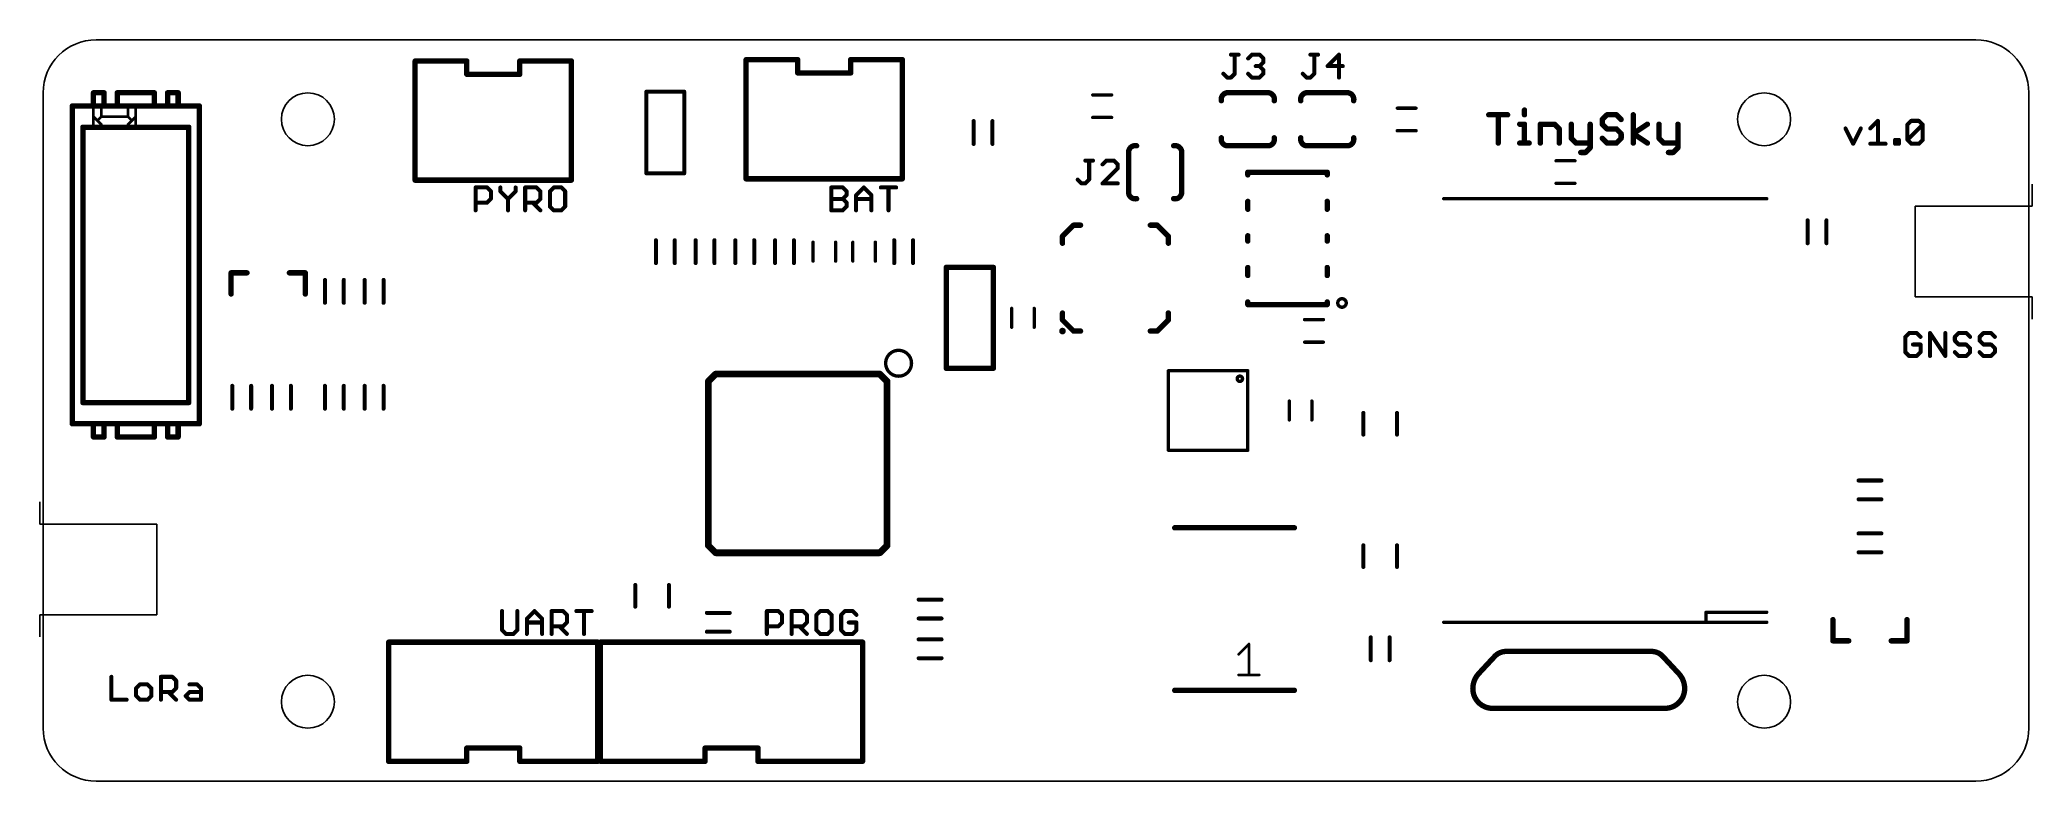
# Model space of a CAD drawing. Extents: x -0.1 to 75.1, y 0 to 28.
import ezdxf

# ---------------------------------------------------------------- set-up
doc = ezdxf.new("R2010")
doc.units = 0
doc.layers.add('20', color=7, linetype='CONTINUOUS')
doc.layers.add('21', color=253, linetype='CONTINUOUS')

msp = doc.modelspace()

# ---------------------------------------------------------------- linework, layer by layer
at = {"layer": '20'}
for p, q in [((73, 28), (2, 28)), ((0, 26), (0, 2)), ((75, 2), (75, 26)), ((75.125, 21.7125), (75.125, 22.55)), ((70.7125, 18.2875), (70.7125, 21.7125)), ((70.7125, 21.7125), (75.125, 21.7125)), ((75.125, 18.2875), (70.7125, 18.2875)), ((75.125, 17.45), (75.125, 18.2875)), ((-0.125, 10.55), (-0.125, 9.7125)), ((-0.125, 9.7125), (4.2875, 9.7125)), ((4.2875, 9.7125), (4.2875, 6.2875)), ((4.2875, 6.2875), (-0.125, 6.2875)), ((-0.125, 6.2875), (-0.125, 5.45)), ((2, 0), (73, 0))]:
    msp.add_line(p, q, dxfattribs=at)
for centre in [(10, 25), (65, 25), (10, 3), (65, 3)]:
    msp.add_circle(centre, 1, dxfattribs=at)
for centre, start, end in [((2, 26), 90, 180), ((73, 26), 0, 90), ((2, 2), 180, 270), ((73, 2), 270, 0)]:
    msp.add_arc(centre, 2, start, end, dxfattribs=at)
at = {"layer": '21'}
for points, const_width in [([(14.05, 22.7), (14.05, 27.2)], 0.2032), ([(14.05, 27.2), (16, 27.2)], 0.2032), ([(16, 26.7), (16, 27.2)], 0.2032), ([(18, 27.2), (19.95, 27.2)], 0.2032), ([(18, 26.7), (18, 27.2)], 0.2032), ([(19.95, 27.2), (19.95, 22.7)], 0.2032), ([(26.55, 22.75), (26.55, 27.25)], 0.2032), ([(26.55, 27.25), (28.5, 27.25)], 0.2032), ([(28.5, 26.75), (28.5, 27.25)], 0.2032), ([(30.5, 27.25), (32.45, 27.25)], 0.2032), ([(30.5, 26.75), (30.5, 27.25)], 0.2032), ([(32.45, 27.25), (32.45, 22.75)], 0.2032), ([(44.8643, 27.4405), (45.1524, 27.4405)], 0.1524), ([(45.0084, 26.7203), (45.0084, 27.4405)], 0.1524), ([(45.5117, 27.2965), (45.6558, 27.4405)], 0.1524), ([(45.6558, 27.4405), (45.9439, 27.4405)], 0.1524), ([(45.9439, 27.4405), (46.0879, 27.2965)], 0.1524), ([(46.0879, 27.1524), (45.9439, 27.0084)], 0.1524), ([(46.0879, 27.2965), (46.0879, 27.1524)], 0.1524), ([(47.8643, 27.4405), (48.1524, 27.4405)], 0.1524), ([(48.0084, 26.7203), (48.0084, 27.4405)], 0.1524), ([(48.9439, 27.4405), (48.5117, 27.0084)], 0.1524), ([(48.9439, 26.5762), (48.9439, 27.4405)], 0.1524), ([(18, 26.7), (16, 26.7)], 0.2032), ([(30.5, 26.75), (28.5, 26.75)], 0.2032), ([(44.5762, 26.7203), (44.7203, 26.5762)], 0.1524), ([(44.7203, 26.5762), (44.8643, 26.5762)], 0.1524), ([(44.8643, 26.5762), (45.0084, 26.7203)], 0.1524), ([(45.6558, 26.5762), (45.5117, 26.7203)], 0.1524), ([(45.9439, 26.5762), (45.6558, 26.5762)], 0.1524), ([(45.9439, 27.0084), (45.7998, 27.0084)], 0.1524), ([(45.9439, 27.0084), (46.0879, 26.8643)], 0.1524), ([(46.0879, 26.7203), (45.9439, 26.5762)], 0.1524), ([(46.0879, 26.8643), (46.0879, 26.7203)], 0.1524), ([(47.5762, 26.7203), (47.7203, 26.5762)], 0.1524), ([(47.7203, 26.5762), (47.8643, 26.5762)], 0.1524), ([(47.8643, 26.5762), (48.0084, 26.7203)], 0.1524), ([(48.5117, 27.0084), (49.0879, 27.0084)], 0.1524), ([(5.9, 25.5), (1.1, 25.5)], 0.2032), ([(1.1, 25.5), (1.1, 13.5)], 0.2032), ([(2.3, 26), (1.9, 26)], 0.2032), ([(1.9, 26), (1.9, 25.6)], 0.2032), ([(2.3, 25.6), (2.3, 26)], 0.2032), ([(4.2, 26), (2.8, 26)], 0.2032), ([(2.8, 26), (2.8, 25.6)], 0.2032), ([(4.2, 25.6), (4.2, 26)], 0.2032), ([(5.1, 26), (4.7, 26)], 0.2032), ([(4.7, 26), (4.7, 25.6)], 0.2032), ([(5.1, 25.6), (5.1, 26)], 0.2032), ([(5.9, 25.5), (5.9, 13.5)], 0.2032), ([(22.787, 22.956), (22.787, 26.044)], 0.1524), ([(22.787, 26.044), (24.212, 26.044)], 0.1524), ([(24.212, 26.044), (24.212, 22.956)], 0.1524), ([(40.356, 25.919), (39.644, 25.919)], 0.127), ([(44.7, 26), (46.3, 26)], 0.2032), ([(47.7, 26), (49.3, 26)], 0.2032), ([(1.9, 25.4), (1.9, 25.1)], 0.1016), ([(1.9, 25.1), (1.9, 24.8)], 0.1016), ([(1.9, 25.1), (2.2, 24.8)], 0.1016), ([(2.1, 25), (2.2, 25.1)], 0.1016), ([(2.2, 25.4), (2.2, 25.1)], 0.1016), ([(2.2, 25.1), (3.2, 25.1)], 0.1016), ([(3.2, 25.1), (3.2, 25.4)], 0.1016), ([(3.5, 25.1), (3.2, 24.8)], 0.1016), ([(3.3, 25), (3.2, 25.1)], 0.1016), ([(3.5, 25.4), (3.5, 25.1)], 0.1016), ([(3.5, 25.1), (3.5, 24.8)], 0.1016), ([(35.144, 24.932), (35.144, 24.068)], 0.1524), ([(35.856, 24.068), (35.856, 24.932)], 0.1524), ([(40.356, 25.068), (39.644, 25.068)], 0.127), ([(51.856, 25.419), (51.144, 25.419)], 0.127), ([(54.6016, 25.1693), (55.3134, 25.1693)], 0.2032), ([(54.9575, 24.1016), (54.9575, 25.1693)], 0.2032), ([(55.771, 24.8134), (55.9489, 24.8134)], 0.2032), ([(55.9489, 25.3473), (55.9489, 25.1693)], 0.2032), ([(55.9489, 24.8134), (55.9489, 24.1016)], 0.2032), ([(56.5506, 24.1016), (56.5506, 24.8134)], 0.2032), ([(56.5506, 24.8134), (57.0845, 24.8134)], 0.2032), ([(57.0845, 24.8134), (57.2624, 24.6355)], 0.2032), ([(57.72, 24.8134), (57.72, 24.2796)], 0.2032), ([(58.4318, 24.8134), (58.4318, 23.9237)], 0.2032), ([(59.0673, 25.1693), (58.8894, 24.9914)], 0.2032), ([(58.8894, 24.9914), (58.8894, 24.8134)], 0.2032), ([(58.8894, 24.8134), (59.0673, 24.6355)], 0.2032), ([(59.4232, 25.1693), (59.0673, 25.1693)], 0.2032), ([(59.6012, 24.9914), (59.4232, 25.1693)], 0.2032), ([(60.0588, 24.1016), (60.0588, 25.1693)], 0.2032), ([(60.0588, 24.4575), (60.5926, 24.8134)], 0.2032), ([(61.0333, 24.8134), (61.0333, 24.2796)], 0.2032), ([(61.7451, 24.8134), (61.7451, 23.9237)], 0.2032), ([(69.0117, 24.6524), (69.2998, 24.9405)], 0.1524), ([(69.2998, 24.9405), (69.2998, 24.0762)], 0.1524), ([(70.415, 24.7965), (70.5591, 24.9405)], 0.1524), ([(70.415, 24.2203), (70.415, 24.7965)], 0.1524), ([(70.415, 24.2203), (70.9912, 24.7965)], 0.1524), ([(70.5591, 24.9405), (70.8472, 24.9405)], 0.1524), ([(70.8472, 24.9405), (70.9912, 24.7965)], 0.1524), ([(70.9912, 24.7965), (70.9912, 24.2203)], 0.1524), ([(1.5, 24.7), (1.5, 14.3)], 0.2032), ([(5.5, 24.7), (1.5, 24.7)], 0.2032), ([(5.5, 24.7), (5.5, 14.3)], 0.2032), ([(46.3, 24), (44.7, 24)], 0.2032), ([(49.3, 24), (47.7, 24)], 0.2032), ([(51.856, 24.568), (51.144, 24.568)], 0.127), ([(55.771, 24.1016), (56.1269, 24.1016)], 0.2032), ([(57.2624, 24.6355), (57.2624, 24.1016)], 0.2032), ([(57.72, 24.2796), (57.8979, 24.1016)], 0.2032), ([(57.8979, 24.1016), (58.4318, 24.1016)], 0.2032), ([(59.0673, 24.1016), (58.8894, 24.2796)], 0.2032), ([(59.0673, 24.6355), (59.4232, 24.6355)], 0.2032), ([(59.4232, 24.1016), (59.0673, 24.1016)], 0.2032), ([(59.4232, 24.6355), (59.6012, 24.4575)], 0.2032), ([(59.6012, 24.2796), (59.4232, 24.1016)], 0.2032), ([(59.6012, 24.4575), (59.6012, 24.2796)], 0.2032), ([(60.5926, 24.1016), (60.0588, 24.4575)], 0.2032), ([(61.0333, 24.2796), (61.2112, 24.1016)], 0.2032), ([(61.2112, 24.1016), (61.7451, 24.1016)], 0.2032), ([(68.0762, 24.6524), (68.3643, 24.0762)], 0.1524), ([(68.3643, 24.0762), (68.6524, 24.6524)], 0.1524), ([(69.0117, 24.0762), (69.5879, 24.0762)], 0.1524), ([(69.9472, 24.0762), (69.9472, 24.2203)], 0.1524), ([(69.9472, 24.2203), (70.0913, 24.2203)], 0.1524), ([(70.0913, 24.0762), (69.9472, 24.0762)], 0.1524), ([(70.0913, 24.2203), (70.0913, 24.0762)], 0.1524), ([(70.5591, 24.0762), (70.415, 24.2203)], 0.1524), ([(70.8472, 24.0762), (70.5591, 24.0762)], 0.1524), ([(70.9912, 24.2203), (70.8472, 24.0762)], 0.1524), ([(39.3643, 23.4405), (39.6524, 23.4405)], 0.1524), ([(39.5084, 22.7203), (39.5084, 23.4405)], 0.1524), ([(40.1558, 23.4405), (40.0117, 23.2965)], 0.1524), ([(40.4439, 23.4405), (40.1558, 23.4405)], 0.1524), ([(40.5879, 23.2965), (40.4439, 23.4405)], 0.1524), ([(40.5879, 23.1524), (40.5879, 23.2965)], 0.1524), ([(41, 22.2), (41, 23.8)], 0.2032), ([(43, 23.8), (43, 22.2)], 0.2032), ([(57.144, 23.432), (57.856, 23.432)], 0.127), ([(58.2538, 23.7457), (58.0759, 23.7457)], 0.2032), ([(58.4318, 23.9237), (58.2538, 23.7457)], 0.2032), ([(61.5671, 23.7457), (61.3892, 23.7457)], 0.2032), ([(61.7451, 23.9237), (61.5671, 23.7457)], 0.2032), ([(19.95, 22.7), (14.05, 22.7)], 0.2032), ([(24.212, 22.956), (22.787, 22.956)], 0.1524), ([(32.45, 22.75), (26.55, 22.75)], 0.2032), ([(39.0762, 22.7203), (39.2203, 22.5762)], 0.1524), ([(39.2203, 22.5762), (39.3643, 22.5762)], 0.1524), ([(39.3643, 22.5762), (39.5084, 22.7203)], 0.1524), ([(40.0117, 22.5762), (40.5879, 23.1524)], 0.1524), ([(40.5879, 22.5762), (40.0117, 22.5762)], 0.1524), ([(48.5, 23), (45.5, 23)], 0.2032), ([(45.5, 22.9), (45.5, 23)], 0.2032), ([(48.5, 22.9), (48.5, 23)], 0.2032), ([(57.144, 22.581), (57.856, 22.581)], 0.127), ([(16.3341, 21.5602), (16.3341, 22.4245)], 0.1524), ([(16.3341, 22.4245), (16.7663, 22.4245)], 0.1524), ([(16.7663, 21.8483), (16.3341, 21.8483)], 0.1524), ([(16.7663, 22.4245), (16.9103, 22.2805)], 0.1524), ([(16.9103, 21.9924), (16.7663, 21.8483)], 0.1524), ([(16.9103, 22.2805), (16.9103, 21.9924)], 0.1524), ([(17.2696, 22.4245), (17.2696, 22.2805)], 0.1524), ([(17.2696, 22.2805), (17.5578, 21.9924)], 0.1524), ([(17.5578, 21.9924), (17.8459, 22.2805)], 0.1524), ([(17.5578, 21.9924), (17.5578, 21.5602)], 0.1524), ([(17.8459, 22.2805), (17.8459, 22.4245)], 0.1524), ([(18.2052, 21.5602), (18.2052, 22.4245)], 0.1524), ([(18.2052, 22.4245), (18.6373, 22.4245)], 0.1524), ([(18.6373, 21.8483), (18.2052, 21.8483)], 0.1524), ([(18.4933, 21.8483), (18.7814, 21.5602)], 0.1524), ([(18.6373, 22.4245), (18.7814, 22.2805)], 0.1524), ([(18.7814, 21.9924), (18.6373, 21.8483)], 0.1524), ([(18.7814, 22.2805), (18.7814, 21.9924)], 0.1524), ([(19.2847, 22.4245), (19.1407, 22.2805)], 0.1524), ([(19.1407, 22.2805), (19.1407, 21.7043)], 0.1524), ([(19.5728, 22.4245), (19.2847, 22.4245)], 0.1524), ([(19.7169, 22.2805), (19.5728, 22.4245)], 0.1524), ([(19.7169, 21.7043), (19.7169, 22.2805)], 0.1524), ([(29.7696, 21.5602), (29.7696, 22.4245)], 0.1524), ([(29.7696, 22.4245), (30.2018, 22.4245)], 0.1524), ([(29.7696, 21.9924), (30.2018, 21.9924)], 0.1524), ([(30.2018, 22.4245), (30.3459, 22.2805)], 0.1524), ([(30.3459, 22.1364), (30.2018, 21.9924)], 0.1524), ([(30.2018, 21.9924), (30.3459, 21.8483)], 0.1524), ([(30.3459, 22.2805), (30.3459, 22.1364)], 0.1524), ([(30.3459, 21.8483), (30.3459, 21.7043)], 0.1524), ([(30.7052, 22.1364), (30.9933, 22.4245)], 0.1524), ([(30.7052, 21.5602), (30.7052, 22.1364)], 0.1524), ([(30.7052, 21.9924), (31.2814, 21.9924)], 0.1524), ([(30.9933, 22.4245), (31.2814, 22.1364)], 0.1524), ([(31.2814, 22.1364), (31.2814, 21.5602)], 0.1524), ([(31.6407, 22.4245), (32.2169, 22.4245)], 0.1524), ([(31.9288, 21.5602), (31.9288, 22.4245)], 0.1524), ([(45.5, 21.9), (45.5, 21.6)], 0.2032), ([(48.5, 21.9), (48.5, 21.6)], 0.2032), ([(52.9, 22), (65.1, 22)], 0.127), ([(19.1407, 21.7043), (19.2847, 21.5602)], 0.1524), ([(19.2847, 21.5602), (19.5728, 21.5602)], 0.1524), ([(19.5728, 21.5602), (19.7169, 21.7043)], 0.1524), ([(30.2018, 21.5602), (29.7696, 21.5602)], 0.1524), ([(30.3459, 21.7043), (30.2018, 21.5602)], 0.1524), ([(38.5, 20.58), (38.92, 21)], 0.2032), ([(38.92, 21), (39.182, 21)], 0.2032), ([(41.818, 21), (42.08, 21)], 0.2032), ([(42.08, 21), (42.5, 20.58)], 0.2032), ([(66.644, 21.182), (66.644, 20.318)], 0.1524), ([(67.356, 20.318), (67.356, 21.182)], 0.1524), ([(23.144, 20.432), (23.144, 19.568)], 0.1524), ([(23.856, 19.568), (23.856, 20.432)], 0.1524), ([(24.644, 20.432), (24.644, 19.568)], 0.1524), ([(25.356, 19.568), (25.356, 20.432)], 0.1524), ([(26.144, 20.432), (26.144, 19.568)], 0.1524), ([(26.856, 19.568), (26.856, 20.432)], 0.1524), ([(27.644, 20.432), (27.644, 19.568)], 0.1524), ([(28.356, 19.568), (28.356, 20.432)], 0.1524), ([(29.081, 20.356), (29.081, 19.644)], 0.127), ([(29.932, 20.356), (29.932, 19.644)], 0.127), ([(30.581, 20.356), (30.581, 19.644)], 0.127), ([(31.432, 20.356), (31.432, 19.644)], 0.127), ([(32.144, 20.432), (32.144, 19.568)], 0.1524), ([(32.856, 19.568), (32.856, 20.432)], 0.1524), ([(38.5, 20.318), (38.5, 20.58)], 0.2032), ([(42.5, 20.58), (42.5, 20.318)], 0.2032), ([(45.5, 20.6), (45.5, 20.4)], 0.2032), ([(48.5, 20.6), (48.5, 20.4)], 0.2032), ([(7.7, 19.2), (7.1, 19.2)], 0.2032), ([(7.1, 19.2), (7.1, 18.4)], 0.2032), ([(9.3, 19.2), (9.9, 19.2)], 0.2032), ([(9.9, 19.2), (9.9, 18.4)], 0.2032), ([(10.644, 18.932), (10.644, 18.068)], 0.1524), ([(11.356, 18.068), (11.356, 18.932)], 0.1524), ([(12.144, 18.932), (12.144, 18.068)], 0.1524), ([(12.856, 18.068), (12.856, 18.932)], 0.1524), ([(34.111, 15.595), (34.111, 19.405)], 0.2032), ([(34.111, 19.405), (35.889, 19.405)], 0.2032), ([(35.889, 19.405), (35.889, 15.595)], 0.2032), ([(45.5, 19.4), (45.5, 19.1)], 0.2032), ([(48.5, 19.4), (48.5, 19.1)], 0.2032), ([(45.5, 18), (45.5, 18.1)], 0.2032), ([(45.5, 18), (48.5, 18)], 0.2032), ([(48.5, 18), (48.5, 18.1)], 0.2032), ([(36.581, 17.856), (36.581, 17.144)], 0.127), ([(37.432, 17.856), (37.432, 17.144)], 0.127), ([(38.5, 17.42), (38.5, 17.682)], 0.2032), ([(38.92, 17), (38.5, 17.42)], 0.2032), ([(42.5, 17.42), (42.08, 17)], 0.2032), ([(42.5, 17.682), (42.5, 17.42)], 0.2032), ([(47.644, 17.432), (48.356, 17.432)], 0.127), ([(39.182, 17), (38.92, 17)], 0.2032), ([(42.08, 17), (41.818, 17)], 0.2032), ([(47.644, 16.581), (48.356, 16.581)], 0.127), ([(70.4782, 16.9245), (70.3341, 16.7805)], 0.1524), ([(70.3341, 16.7805), (70.3341, 16.2043)], 0.1524), ([(70.7663, 16.9245), (70.4782, 16.9245)], 0.1524), ([(70.9103, 16.4924), (70.6222, 16.4924)], 0.1524), ([(70.9103, 16.7805), (70.7663, 16.9245)], 0.1524), ([(70.9103, 16.2043), (70.9103, 16.4924)], 0.1524), ([(71.2696, 16.0602), (71.2696, 16.9245)], 0.1524), ([(71.2696, 16.9245), (71.8459, 16.0602)], 0.1524), ([(71.8459, 16.0602), (71.8459, 16.9245)], 0.1524), ([(72.3492, 16.9245), (72.2052, 16.7805)], 0.1524), ([(72.2052, 16.7805), (72.2052, 16.6364)], 0.1524), ([(72.2052, 16.6364), (72.3492, 16.4924)], 0.1524), ([(72.6373, 16.9245), (72.3492, 16.9245)], 0.1524), ([(72.3492, 16.4924), (72.6373, 16.4924)], 0.1524), ([(72.7814, 16.7805), (72.6373, 16.9245)], 0.1524), ([(72.6373, 16.4924), (72.7814, 16.3483)], 0.1524), ([(73.2847, 16.9245), (73.1407, 16.7805)], 0.1524), ([(73.1407, 16.7805), (73.1407, 16.6364)], 0.1524), ([(73.1407, 16.6364), (73.2847, 16.4924)], 0.1524), ([(73.5728, 16.9245), (73.2847, 16.9245)], 0.1524), ([(73.2847, 16.4924), (73.5728, 16.4924)], 0.1524), ([(73.7169, 16.7805), (73.5728, 16.9245)], 0.1524), ([(73.5728, 16.4924), (73.7169, 16.3483)], 0.1524), ([(70.3341, 16.2043), (70.4782, 16.0602)], 0.1524), ([(70.4782, 16.0602), (70.7663, 16.0602)], 0.1524), ([(70.7663, 16.0602), (70.9103, 16.2043)], 0.1524), ([(72.3492, 16.0602), (72.2052, 16.2043)], 0.1524), ([(72.6373, 16.0602), (72.3492, 16.0602)], 0.1524), ([(72.7814, 16.2043), (72.6373, 16.0602)], 0.1524), ([(72.7814, 16.3483), (72.7814, 16.2043)], 0.1524), ([(73.2847, 16.0602), (73.1407, 16.2043)], 0.1524), ([(73.5728, 16.0602), (73.2847, 16.0602)], 0.1524), ([(73.7169, 16.2043), (73.5728, 16.0602)], 0.1524), ([(73.7169, 16.3483), (73.7169, 16.2043)], 0.1524), ([(25.125, 15.1), (25.4, 15.375)], 0.254), ([(25.125, 8.9), (25.125, 15.1)], 0.254), ([(25.4, 15.375), (31.6, 15.375)], 0.254), ([(31.6, 15.375), (31.875, 15.1)], 0.254), ([(31.875, 15.1), (31.875, 8.9)], 0.254), ([(35.889, 15.595), (34.111, 15.595)], 0.2032), ([(42.5, 12.5), (42.5, 15.5)], 0.127), ([(42.5, 15.5), (45.5, 15.5)], 0.127), ([(45.5, 15.5), (45.5, 12.5)], 0.127), ([(1.5, 14.3), (5.5, 14.3)], 0.2032), ([(7.144, 14.932), (7.144, 14.068)], 0.1524), ([(7.856, 14.068), (7.856, 14.932)], 0.1524), ([(8.644, 14.932), (8.644, 14.068)], 0.1524), ([(9.356, 14.068), (9.356, 14.932)], 0.1524), ([(10.644, 14.932), (10.644, 14.068)], 0.1524), ([(11.356, 14.068), (11.356, 14.932)], 0.1524), ([(12.144, 14.932), (12.144, 14.068)], 0.1524), ([(12.856, 14.068), (12.856, 14.932)], 0.1524), ([(47.068, 13.644), (47.068, 14.356)], 0.127), ([(47.919, 13.644), (47.919, 14.356)], 0.127), ([(1.1, 13.5), (5.9, 13.5)], 0.2032), ([(49.865, 13.09), (49.865, 13.91)], 0.1524), ([(51.135, 13.09), (51.135, 13.91)], 0.1524), ([(1.9, 13.4), (1.9, 13)], 0.2032), ([(1.9, 13), (2.3, 13)], 0.2032), ([(2.3, 13), (2.3, 13.4)], 0.2032), ([(2.8, 13.4), (2.8, 13)], 0.2032), ([(2.8, 13), (4.2, 13)], 0.2032), ([(4.2, 13), (4.2, 13.4)], 0.2032), ([(4.7, 13.4), (4.7, 13)], 0.2032), ([(4.7, 13), (5.1, 13)], 0.2032), ([(5.1, 13), (5.1, 13.4)], 0.2032), ([(45.5, 12.5), (42.5, 12.5)], 0.127), ([(69.432, 11.356), (68.568, 11.356)], 0.1524), ([(68.568, 10.644), (69.432, 10.644)], 0.1524), ([(42.74, 9.57), (47.26, 9.57)], 0.2032), ([(69.432, 9.356), (68.568, 9.356)], 0.1524), ([(25.4, 8.625), (25.125, 8.9)], 0.254), ([(31.6, 8.625), (25.4, 8.625)], 0.254), ([(31.875, 8.9), (31.6, 8.625)], 0.254), ([(49.865, 8.09), (49.865, 8.91)], 0.1524), ([(51.135, 8.09), (51.135, 8.91)], 0.1524), ([(68.568, 8.644), (69.432, 8.644)], 0.1524), ([(22.365, 6.59), (22.365, 7.41)], 0.1524), ([(23.635, 6.59), (23.635, 7.41)], 0.1524), ([(33.932, 6.856), (33.068, 6.856)], 0.1524), ([(17.3341, 6.4245), (17.3341, 5.7043)], 0.1524), ([(17.9103, 5.7043), (17.9103, 6.4245)], 0.1524), ([(18.2696, 6.1364), (18.5578, 6.4245)], 0.1524), ([(18.2696, 5.5602), (18.2696, 6.1364)], 0.1524), ([(18.2696, 5.9924), (18.8459, 5.9924)], 0.1524), ([(18.5578, 6.4245), (18.8459, 6.1364)], 0.1524), ([(18.8459, 6.1364), (18.8459, 5.5602)], 0.1524), ([(19.2052, 5.5602), (19.2052, 6.4245)], 0.1524), ([(19.2052, 6.4245), (19.6373, 6.4245)], 0.1524), ([(19.6373, 6.4245), (19.7814, 6.2805)], 0.1524), ([(19.7814, 5.9924), (19.6373, 5.8483)], 0.1524), ([(19.7814, 6.2805), (19.7814, 5.9924)], 0.1524), ([(20.1407, 6.4245), (20.7169, 6.4245)], 0.1524), ([(20.4288, 5.5602), (20.4288, 6.4245)], 0.1524), ([(25.932, 6.356), (25.068, 6.356)], 0.1524), ([(27.3341, 5.5602), (27.3341, 6.4245)], 0.1524), ([(27.3341, 6.4245), (27.7663, 6.4245)], 0.1524), ([(27.7663, 6.4245), (27.9103, 6.2805)], 0.1524), ([(27.9103, 5.9924), (27.7663, 5.8483)], 0.1524), ([(27.9103, 6.2805), (27.9103, 5.9924)], 0.1524), ([(28.2696, 5.5602), (28.2696, 6.4245)], 0.1524), ([(28.2696, 6.4245), (28.7018, 6.4245)], 0.1524), ([(28.7018, 6.4245), (28.8459, 6.2805)], 0.1524), ([(28.8459, 5.9924), (28.7018, 5.8483)], 0.1524), ([(28.8459, 6.2805), (28.8459, 5.9924)], 0.1524), ([(29.3492, 6.4245), (29.2052, 6.2805)], 0.1524), ([(29.2052, 6.2805), (29.2052, 5.7043)], 0.1524), ([(29.6373, 6.4245), (29.3492, 6.4245)], 0.1524), ([(29.7814, 6.2805), (29.6373, 6.4245)], 0.1524), ([(29.7814, 5.7043), (29.7814, 6.2805)], 0.1524), ([(30.2847, 6.4245), (30.1407, 6.2805)], 0.1524), ([(30.1407, 6.2805), (30.1407, 5.7043)], 0.1524), ([(30.5728, 6.4245), (30.2847, 6.4245)], 0.1524), ([(30.7169, 5.9924), (30.4288, 5.9924)], 0.1524), ([(30.7169, 6.2805), (30.5728, 6.4245)], 0.1524), ([(30.7169, 5.7043), (30.7169, 5.9924)], 0.1524), ([(33.068, 6.144), (33.932, 6.144)], 0.1524), ([(65.1, 6), (52.9, 6)], 0.127), ([(65.1, 6.38), (62.81, 6.38)], 0.127), ([(62.81, 6.38), (62.81, 6)], 0.127), ([(67.6, 5.3), (67.6, 6.1)], 0.2032), ([(70.4, 5.3), (70.4, 6.1)], 0.2032), ([(13.05, 0.75), (13.05, 5.25)], 0.2032), ([(13.05, 5.25), (20.95, 5.25)], 0.2032), ([(17.3341, 5.7043), (17.4782, 5.5602)], 0.1524), ([(17.4782, 5.5602), (17.7663, 5.5602)], 0.1524), ([(17.7663, 5.5602), (17.9103, 5.7043)], 0.1524), ([(19.6373, 5.8483), (19.2052, 5.8483)], 0.1524), ([(19.4933, 5.8483), (19.7814, 5.5602)], 0.1524), ([(20.95, 5.25), (20.95, 0.75)], 0.2032), ([(21.05, 0.75), (21.05, 5.25)], 0.2032), ([(21.05, 5.25), (30.95, 5.25)], 0.2032), ([(25.068, 5.644), (25.932, 5.644)], 0.1524), ([(27.7663, 5.8483), (27.3341, 5.8483)], 0.1524), ([(28.7018, 5.8483), (28.2696, 5.8483)], 0.1524), ([(28.5578, 5.8483), (28.8459, 5.5602)], 0.1524), ([(29.2052, 5.7043), (29.3492, 5.5602)], 0.1524), ([(29.3492, 5.5602), (29.6373, 5.5602)], 0.1524), ([(29.6373, 5.5602), (29.7814, 5.7043)], 0.1524), ([(30.1407, 5.7043), (30.2847, 5.5602)], 0.1524), ([(30.2847, 5.5602), (30.5728, 5.5602)], 0.1524), ([(30.5728, 5.5602), (30.7169, 5.7043)], 0.1524), ([(30.95, 5.25), (30.95, 0.75)], 0.2032), ([(33.932, 5.356), (33.068, 5.356)], 0.1524), ([(50.144, 5.432), (50.144, 4.568)], 0.1524), ([(50.856, 4.568), (50.856, 5.432)], 0.1524), ([(68.2, 5.3), (67.6, 5.3)], 0.2032), ([(69.8, 5.3), (70.4, 5.3)], 0.2032), ([(33.068, 4.644), (33.932, 4.644)], 0.1524), ([(45.1514, 4.7904), (45.5412, 5.1802)], 0.1016), ([(45.5412, 5.1802), (45.5412, 4.0108)], 0.1016), ([(54.2235, 4.0652), (54.8275, 4.7146)], 0.2032), ([(55.2533, 4.9), (60.7467, 4.9)], 0.2032), ([(61.1725, 4.7146), (61.7765, 4.0652)], 0.2032), ([(2.5762, 3.9405), (2.5762, 3.0762)], 0.1524), ([(4.4472, 3.0762), (4.4472, 3.9405)], 0.1524), ([(4.4472, 3.9405), (4.8794, 3.9405)], 0.1524), ([(4.8794, 3.9405), (5.0235, 3.7965)], 0.1524), ([(5.0235, 3.7965), (5.0235, 3.5084)], 0.1524), ([(45.1514, 4.0108), (45.931, 4.0108)], 0.1016), ([(2.5762, 3.0762), (3.1524, 3.0762)], 0.1524), ([(3.6558, 3.6524), (3.5117, 3.5084)], 0.1524), ([(3.5117, 3.5084), (3.5117, 3.2203)], 0.1524), ([(3.5117, 3.2203), (3.6558, 3.0762)], 0.1524), ([(3.9439, 3.6524), (3.6558, 3.6524)], 0.1524), ([(3.6558, 3.0762), (3.9439, 3.0762)], 0.1524), ([(4.0879, 3.5084), (3.9439, 3.6524)], 0.1524), ([(3.9439, 3.0762), (4.0879, 3.2203)], 0.1524), ([(4.0879, 3.2203), (4.0879, 3.5084)], 0.1524), ([(4.8794, 3.3643), (4.4472, 3.3643)], 0.1524), ([(4.7354, 3.3643), (5.0235, 3.0762)], 0.1524), ([(5.0235, 3.5084), (4.8794, 3.3643)], 0.1524), ([(5.3828, 3.2203), (5.5268, 3.3643)], 0.1524), ([(5.5268, 3.0762), (5.3828, 3.2203)], 0.1524), ([(5.5268, 3.6524), (5.8149, 3.6524)], 0.1524), ([(5.5268, 3.3643), (5.959, 3.3643)], 0.1524), ([(5.959, 3.0762), (5.5268, 3.0762)], 0.1524), ([(5.8149, 3.6524), (5.959, 3.5084)], 0.1524), ([(5.959, 3.5084), (5.959, 3.0762)], 0.1524), ([(47.26, 3.43), (42.74, 3.43)], 0.2032), ([(54, 3.4933), (54, 3.4969)], 0.127), ([(62, 3.4969), (62, 3.4933)], 0.127), ([(61.2567, 2.75), (54.7433, 2.75)], 0.2032), ([(16, 0.75), (13.05, 0.75)], 0.2032), ([(16, 1.25), (18, 1.25)], 0.2032), ([(16, 1.25), (16, 0.75)], 0.2032), ([(18, 1.25), (18, 0.75)], 0.2032), ([(20.95, 0.75), (18, 0.75)], 0.2032), ([(25, 0.75), (21.05, 0.75)], 0.2032), ([(25, 1.25), (27, 1.25)], 0.2032), ([(25, 1.25), (25, 0.75)], 0.2032), ([(27, 1.25), (27, 0.75)], 0.2032), ([(30.95, 0.75), (27, 0.75)], 0.2032)]:
    msp.add_lwpolyline(points, dxfattribs=dict(at, const_width=const_width))
for points, const_width in [([(14.1008, 27.2, 1), (13.9992, 27.2)], 0.1016), ([(14.05, 27.2508, 1), (14.05, 27.1492)], 0.1016), ([(16.0508, 27.2, 1), (15.9492, 27.2)], 0.1016), ([(16, 27.1492, 1), (16, 27.2508)], 0.1016), ([(18, 27.2508, 1), (18, 27.1492)], 0.1016), ([(18.0508, 27.2, 1), (17.9492, 27.2)], 0.1016), ([(20.0008, 27.2, 1), (19.8992, 27.2)], 0.1016), ([(19.95, 27.1492, 1), (19.95, 27.2508)], 0.1016), ([(26.6008, 27.25, 1), (26.4992, 27.25)], 0.1016), ([(26.55, 27.3008, 1), (26.55, 27.1992)], 0.1016), ([(28.5508, 27.25, 1), (28.4492, 27.25)], 0.1016), ([(28.5, 27.1992, 1), (28.5, 27.3008)], 0.1016), ([(30.5, 27.3008, 1), (30.5, 27.1992)], 0.1016), ([(30.5508, 27.25, 1), (30.4492, 27.25)], 0.1016), ([(32.5008, 27.25, 1), (32.3992, 27.25)], 0.1016), ([(32.45, 27.1992, 1), (32.45, 27.3008)], 0.1016), ([(44.8643, 27.4786, 1), (44.8643, 27.4024)], 0.0762), ([(45.0465, 27.4405, 1), (44.9703, 27.4405)], 0.0762), ([(45.1524, 27.4024, 1), (45.1524, 27.4786)], 0.0762), ([(45.4848, 27.3234, 1), (45.5387, 27.2695)], 0.0762), ([(45.6558, 27.4786, 1), (45.6558, 27.4024)], 0.0762), ([(45.6827, 27.4136, 1), (45.6288, 27.4675)], 0.0762), ([(45.9708, 27.4675, 1), (45.9169, 27.4136)], 0.0762), ([(45.9439, 27.4024, 1), (45.9439, 27.4786)], 0.0762), ([(46.126, 27.2965, 1), (46.0498, 27.2965)], 0.0762), ([(46.0498, 27.1524, 1), (46.126, 27.1524)], 0.0762), ([(46.061, 27.2695, 1), (46.1149, 27.3234)], 0.0762), ([(46.1149, 27.1255, 1), (46.061, 27.1794)], 0.0762), ([(47.8643, 27.4786, 1), (47.8643, 27.4024)], 0.0762), ([(48.0465, 27.4405, 1), (47.9703, 27.4405)], 0.0762), ([(48.1524, 27.4024, 1), (48.1524, 27.4786)], 0.0762), ([(48.982, 27.4405, 1), (48.9058, 27.4405)], 0.0762), ([(48.9708, 27.4136, 1), (48.9169, 27.4675)], 0.0762), ([(16, 26.7508, 1), (16, 26.6492)], 0.1016), ([(15.9492, 26.7, 1), (16.0508, 26.7)], 0.1016), ([(17.9492, 26.7, 1), (18.0508, 26.7)], 0.1016), ([(18, 26.6492, 1), (18, 26.7508)], 0.1016), ([(28.5, 26.8008, 1), (28.5, 26.6992)], 0.1016), ([(28.4492, 26.75, 1), (28.5508, 26.75)], 0.1016), ([(30.4492, 26.75, 1), (30.5508, 26.75)], 0.1016), ([(30.5, 26.6992, 1), (30.5, 26.8008)], 0.1016), ([(44.6031, 26.7472, 1), (44.5493, 26.6933)], 0.0762), ([(44.7203, 26.6143, 1), (44.7203, 26.5381)], 0.0762), ([(44.6933, 26.5493, 1), (44.7472, 26.6031)], 0.0762), ([(44.8374, 26.6031, 1), (44.8913, 26.5493)], 0.0762), ([(44.8643, 26.5381, 1), (44.8643, 26.6143)], 0.0762), ([(44.9703, 26.7203, 1), (45.0465, 26.7203)], 0.0762), ([(45.0353, 26.6933, 1), (44.9814, 26.7472)], 0.0762), ([(45.5387, 26.7472, 1), (45.4848, 26.6933)], 0.0762), ([(45.6558, 26.6143, 1), (45.6558, 26.5381)], 0.0762), ([(45.6288, 26.5493, 1), (45.6827, 26.6031)], 0.0762), ([(45.7998, 27.0465, 1), (45.7998, 26.9703)], 0.0762), ([(45.9708, 27.0353, 1), (45.9169, 26.9814)], 0.0762), ([(45.9169, 27.0353, 1), (45.9708, 26.9814)], 0.0762), ([(45.9169, 26.6031, 1), (45.9708, 26.5493)], 0.0762), ([(45.9439, 26.9703, 1), (45.9439, 27.0465)], 0.0762), ([(45.9439, 26.5381, 1), (45.9439, 26.6143)], 0.0762), ([(46.126, 26.8643, 1), (46.0498, 26.8643)], 0.0762), ([(46.0498, 26.7203, 1), (46.126, 26.7203)], 0.0762), ([(46.061, 26.8374, 1), (46.1149, 26.8913)], 0.0762), ([(46.1149, 26.6933, 1), (46.061, 26.7472)], 0.0762), ([(47.6031, 26.7472, 1), (47.5493, 26.6933)], 0.0762), ([(47.7203, 26.6143, 1), (47.7203, 26.5381)], 0.0762), ([(47.6933, 26.5493, 1), (47.7472, 26.6031)], 0.0762), ([(47.8374, 26.6031, 1), (47.8913, 26.5493)], 0.0762), ([(47.8643, 26.5381, 1), (47.8643, 26.6143)], 0.0762), ([(47.9703, 26.7203, 1), (48.0465, 26.7203)], 0.0762), ([(48.0353, 26.6933, 1), (47.9814, 26.7472)], 0.0762), ([(48.5117, 27.0465, 1), (48.5117, 26.9703)], 0.0762), ([(48.4848, 27.0353, 1), (48.5387, 26.9814)], 0.0762), ([(48.9058, 26.5762, 1), (48.982, 26.5762)], 0.0762), ([(49.0879, 26.9703, 1), (49.0879, 27.0465)], 0.0762), ([(1.1, 25.5508, 1), (1.1, 25.4492)], 0.1016), ([(1.1508, 25.5, 1), (1.0492, 25.5)], 0.1016), ([(1.9, 26.0508, 1), (1.9, 25.9492)], 0.1016), ([(1.9508, 26, 1), (1.8492, 26)], 0.1016), ([(1.8492, 25.6, 1), (1.9508, 25.6)], 0.1016), ([(2.3508, 26, 1), (2.2492, 26)], 0.1016), ([(2.2492, 25.6, 1), (2.3508, 25.6)], 0.1016), ([(2.3, 25.9492, 1), (2.3, 26.0508)], 0.1016), ([(2.8, 26.0508, 1), (2.8, 25.9492)], 0.1016), ([(2.8508, 26, 1), (2.7492, 26)], 0.1016), ([(2.7492, 25.6, 1), (2.8508, 25.6)], 0.1016), ([(4.2508, 26, 1), (4.1492, 26)], 0.1016), ([(4.1492, 25.6, 1), (4.2508, 25.6)], 0.1016), ([(4.2, 25.9492, 1), (4.2, 26.0508)], 0.1016), ([(4.7, 26.0508, 1), (4.7, 25.9492)], 0.1016), ([(4.7508, 26, 1), (4.6492, 26)], 0.1016), ([(4.6492, 25.6, 1), (4.7508, 25.6)], 0.1016), ([(5.1508, 26, 1), (5.0492, 26)], 0.1016), ([(5.0492, 25.6, 1), (5.1508, 25.6)], 0.1016), ([(5.1, 25.9492, 1), (5.1, 26.0508)], 0.1016), ([(5.9508, 25.5, 1), (5.8492, 25.5)], 0.1016), ([(5.9, 25.4492, 1), (5.9, 25.5508)], 0.1016), ([(22.8251, 26.044, 1), (22.7489, 26.044)], 0.0762), ([(22.787, 26.0821, 1), (22.787, 26.0059)], 0.0762), ([(24.2501, 26.044, 1), (24.1739, 26.044)], 0.0762), ([(24.212, 26.0059, 1), (24.212, 26.0821)], 0.0762), ([(39.644, 25.9507, 1), (39.644, 25.8873)], 0.0635), ([(40.356, 25.8873, 1), (40.356, 25.9507)], 0.0635), ([(44.7, 26, 0.4142), (44.5, 25.7)], 0.2032), ([(44.4502, 25.69, 1), (44.5498, 25.71)], 0.1016), ([(44.7, 26.0508, 1), (44.7, 25.9492)], 0.1016), ([(44.71, 25.9502, 1), (44.69, 26.0498)], 0.1016), ([(46.5, 25.7, 0.4142), (46.3, 26)], 0.2032), ([(46.31, 26.0498, 1), (46.29, 25.9502)], 0.1016), ([(46.3, 25.9492, 1), (46.3, 26.0508)], 0.1016), ([(46.4502, 25.71, 1), (46.5498, 25.69)], 0.1016), ([(47.7, 26, 0.4142), (47.5, 25.7)], 0.2032), ([(47.4502, 25.69, 1), (47.5498, 25.71)], 0.1016), ([(47.7, 26.0508, 1), (47.7, 25.9492)], 0.1016), ([(47.71, 25.9502, 1), (47.69, 26.0498)], 0.1016), ([(49.5, 25.7, 0.4142), (49.3, 26)], 0.2032), ([(49.31, 26.0498, 1), (49.29, 25.9502)], 0.1016), ([(49.3, 25.9492, 1), (49.3, 26.0508)], 0.1016), ([(49.4502, 25.71, 1), (49.5498, 25.69)], 0.1016), ([(1.918, 25.118, 1), (1.882, 25.082)], 0.0508), ([(1.9254, 25.4, 1), (1.8746, 25.4)], 0.0508), ([(1.9254, 25.1, 1), (1.8746, 25.1)], 0.0508), ([(1.8746, 25.1, 1), (1.9254, 25.1)], 0.0508), ([(2.082, 25.018, 1), (2.118, 24.982)], 0.0508), ([(2.2254, 25.4, 1), (2.1746, 25.4)], 0.0508), ([(2.2, 25.1254, 1), (2.2, 25.0746)], 0.0508), ([(2.1746, 25.1, 1), (2.2254, 25.1)], 0.0508), ([(2.218, 25.082, 1), (2.182, 25.118)], 0.0508), ([(2.182, 24.782, 1), (2.218, 24.818)], 0.0508), ([(3.218, 25.118, 1), (3.182, 25.082)], 0.0508), ([(3.182, 24.818, 1), (3.218, 24.782)], 0.0508), ([(3.2254, 25.4, 1), (3.1746, 25.4)], 0.0508), ([(3.1746, 25.1, 1), (3.2254, 25.1)], 0.0508), ([(3.2, 25.0746, 1), (3.2, 25.1254)], 0.0508), ([(3.282, 24.982, 1), (3.318, 25.018)], 0.0508), ([(3.5254, 25.4, 1), (3.4746, 25.4)], 0.0508), ([(3.5254, 25.1, 1), (3.4746, 25.1)], 0.0508), ([(3.4746, 25.1, 1), (3.5254, 25.1)], 0.0508), ([(3.518, 25.082, 1), (3.482, 25.118)], 0.0508), ([(35.1821, 24.932, 1), (35.1059, 24.932)], 0.0762), ([(35.8941, 24.932, 1), (35.8179, 24.932)], 0.0762), ([(39.644, 25.0998, 1), (39.644, 25.0363)], 0.0635), ([(40.356, 25.0363, 1), (40.356, 25.0998)], 0.0635), ([(51.144, 25.4507, 1), (51.144, 25.3873)], 0.0635), ([(51.856, 25.3873, 1), (51.856, 25.4507)], 0.0635), ([(54.6016, 25.2201, 1), (54.6016, 25.1185)], 0.1016), ([(55.0083, 25.1693, 1), (54.9067, 25.1693)], 0.1016), ([(55.3134, 25.1185, 1), (55.3134, 25.2201)], 0.1016), ([(55.771, 24.8642, 1), (55.771, 24.7626)], 0.1016), ([(55.9997, 25.3473, 1), (55.8981, 25.3473)], 0.1016), ([(55.8981, 25.1693, 1), (55.9997, 25.1693)], 0.1016), ([(55.9997, 24.8134, 1), (55.8981, 24.8134)], 0.1016), ([(55.9489, 24.7626, 1), (55.9489, 24.8642)], 0.1016), ([(56.6014, 24.8134, 1), (56.4998, 24.8134)], 0.1016), ([(56.5506, 24.8642, 1), (56.5506, 24.7626)], 0.1016), ([(57.1204, 24.8493, 1), (57.0485, 24.7775)], 0.1016), ([(57.0845, 24.7626, 1), (57.0845, 24.8642)], 0.1016), ([(57.7708, 24.8134, 1), (57.6692, 24.8134)], 0.1016), ([(58.4826, 24.8134, 1), (58.381, 24.8134)], 0.1016), ([(58.9402, 24.9914, 1), (58.8386, 24.9914)], 0.1016), ([(58.8535, 25.0273, 1), (58.9253, 24.9554)], 0.1016), ([(58.9253, 24.8493, 1), (58.8535, 24.7775)], 0.1016), ([(58.8386, 24.8134, 1), (58.9402, 24.8134)], 0.1016), ([(59.0673, 25.2201, 1), (59.0673, 25.1185)], 0.1016), ([(59.1033, 25.1334, 1), (59.0314, 25.2052)], 0.1016), ([(59.4592, 25.2052, 1), (59.3873, 25.1334)], 0.1016), ([(59.4232, 25.1185, 1), (59.4232, 25.2201)], 0.1016), ([(59.5653, 24.9554, 1), (59.6371, 25.0273)], 0.1016), ([(60.1096, 25.1693, 1), (60.008, 25.1693)], 0.1016), ([(60.6208, 24.7711, 1), (60.5645, 24.8557)], 0.1016), ([(61.0841, 24.8134, 1), (60.9825, 24.8134)], 0.1016), ([(61.7959, 24.8134, 1), (61.6943, 24.8134)], 0.1016), ([(69.3379, 24.9405, 1), (69.2617, 24.9405)], 0.0762), ([(69.3268, 24.9136, 1), (69.2729, 24.9675)], 0.0762), ([(70.4531, 24.7965, 1), (70.3769, 24.7965)], 0.0762), ([(70.3881, 24.8234, 1), (70.4419, 24.7695)], 0.0762), ([(70.5591, 24.9786, 1), (70.5591, 24.9024)], 0.0762), ([(70.586, 24.9136, 1), (70.5321, 24.9675)], 0.0762), ([(70.8741, 24.9675, 1), (70.8202, 24.9136)], 0.0762), ([(70.8472, 24.9024, 1), (70.8472, 24.9786)], 0.0762), ([(71.0293, 24.7965, 1), (70.9531, 24.7965)], 0.0762), ([(71.0182, 24.7695, 1), (70.9643, 24.8234)], 0.0762), ([(70.9643, 24.7695, 1), (71.0182, 24.8234)], 0.0762), ([(1.5508, 24.7, 1), (1.4492, 24.7)], 0.1016), ([(1.5, 24.7508, 1), (1.5, 24.6492)], 0.1016), ([(1.8746, 24.8, 1), (1.9254, 24.8)], 0.0508), ([(3.4746, 24.8, 1), (3.5254, 24.8)], 0.0508), ([(5.5508, 24.7, 1), (5.4492, 24.7)], 0.1016), ([(5.5, 24.6492, 1), (5.5, 24.7508)], 0.1016), ([(35.1059, 24.068, 1), (35.1821, 24.068)], 0.0762), ([(35.8179, 24.068, 1), (35.8941, 24.068)], 0.0762), ([(41.3, 24, 0.4142), (41, 23.8)], 0.2032), ([(41.29, 23.9502, 1), (41.31, 24.0498)], 0.1016), ([(43, 23.8, 0.4142), (42.7, 24)], 0.2032), ([(42.69, 24.0498, 1), (42.71, 23.9502)], 0.1016), ([(44.5, 24.3, 0.4142), (44.7, 24)], 0.2032), ([(44.5498, 24.29, 1), (44.4502, 24.31)], 0.1016), ([(44.7, 24.0508, 1), (44.7, 23.9492)], 0.1016), ([(44.69, 23.9502, 1), (44.71, 24.0498)], 0.1016), ([(46.3, 24, 0.4142), (46.5, 24.3)], 0.2032), ([(46.29, 24.0498, 1), (46.31, 23.9502)], 0.1016), ([(46.3, 23.9492, 1), (46.3, 24.0508)], 0.1016), ([(46.5498, 24.31, 1), (46.4502, 24.29)], 0.1016), ([(47.5, 24.3, 0.4142), (47.7, 24)], 0.2032), ([(47.5498, 24.29, 1), (47.4502, 24.31)], 0.1016), ([(47.7, 24.0508, 1), (47.7, 23.9492)], 0.1016), ([(47.69, 23.9502, 1), (47.71, 24.0498)], 0.1016), ([(49.3, 24, 0.4142), (49.5, 24.3)], 0.2032), ([(49.29, 24.0498, 1), (49.31, 23.9502)], 0.1016), ([(49.3, 23.9492, 1), (49.3, 24.0508)], 0.1016), ([(49.5498, 24.31, 1), (49.4502, 24.29)], 0.1016), ([(51.144, 24.5998, 1), (51.144, 24.5363)], 0.0635), ([(51.856, 24.5363, 1), (51.856, 24.5998)], 0.0635), ([(54.9067, 24.1016, 1), (55.0083, 24.1016)], 0.1016), ([(55.771, 24.1524, 1), (55.771, 24.0508)], 0.1016), ([(55.8981, 24.1016, 1), (55.9997, 24.1016)], 0.1016), ([(56.1269, 24.0508, 1), (56.1269, 24.1524)], 0.1016), ([(56.4998, 24.1016, 1), (56.6014, 24.1016)], 0.1016), ([(57.3132, 24.6355, 1), (57.2116, 24.6355)], 0.1016), ([(57.2116, 24.1016, 1), (57.3132, 24.1016)], 0.1016), ([(57.2265, 24.5995, 1), (57.2983, 24.6714)], 0.1016), ([(57.7559, 24.3155, 1), (57.6841, 24.2436)], 0.1016), ([(57.6692, 24.2796, 1), (57.7708, 24.2796)], 0.1016), ([(57.8979, 24.1524, 1), (57.8979, 24.0508)], 0.1016), ([(57.862, 24.0657, 1), (57.9339, 24.1375)], 0.1016), ([(58.4318, 24.0508, 1), (58.4318, 24.1524)], 0.1016), ([(58.9253, 24.3155, 1), (58.8535, 24.2436)], 0.1016), ([(59.0673, 24.6863, 1), (59.0673, 24.5847)], 0.1016), ([(59.0673, 24.1524, 1), (59.0673, 24.0508)], 0.1016), ([(59.0314, 24.5995, 1), (59.1033, 24.6714)], 0.1016), ([(59.0314, 24.0657, 1), (59.1033, 24.1375)], 0.1016), ([(59.4592, 24.6714, 1), (59.3873, 24.5995)], 0.1016), ([(59.3873, 24.1375, 1), (59.4592, 24.0657)], 0.1016), ([(59.4232, 24.5847, 1), (59.4232, 24.6863)], 0.1016), ([(59.4232, 24.0508, 1), (59.4232, 24.1524)], 0.1016), ([(59.652, 24.4575, 1), (59.5504, 24.4575)], 0.1016), ([(59.5504, 24.2796, 1), (59.652, 24.2796)], 0.1016), ([(59.5653, 24.4216, 1), (59.6371, 24.4934)], 0.1016), ([(59.6371, 24.2436, 1), (59.5653, 24.3155)], 0.1016), ([(60.087, 24.4998, 1), (60.0306, 24.4152)], 0.1016), ([(60.0306, 24.4998, 1), (60.087, 24.4152)], 0.1016), ([(60.008, 24.1016, 1), (60.1096, 24.1016)], 0.1016), ([(60.5645, 24.0593, 1), (60.6208, 24.1439)], 0.1016), ([(61.0692, 24.3155, 1), (60.9974, 24.2436)], 0.1016), ([(60.9825, 24.2796, 1), (61.0841, 24.2796)], 0.1016), ([(61.2112, 24.1524, 1), (61.2112, 24.0508)], 0.1016), ([(61.1753, 24.0657, 1), (61.2472, 24.1375)], 0.1016), ([(61.7451, 24.0508, 1), (61.7451, 24.1524)], 0.1016), ([(68.1103, 24.6695, 1), (68.0421, 24.6354)], 0.0762), ([(68.3302, 24.0932, 1), (68.3984, 24.0592)], 0.0762), ([(68.3302, 24.0592, 1), (68.3984, 24.0932)], 0.0762), ([(68.6865, 24.6354, 1), (68.6183, 24.6695)], 0.0762), ([(68.9848, 24.6794, 1), (69.0387, 24.6255)], 0.0762), ([(69.0117, 24.1143, 1), (69.0117, 24.0381)], 0.0762), ([(69.2617, 24.0762, 1), (69.3379, 24.0762)], 0.0762), ([(69.5879, 24.0381, 1), (69.5879, 24.1143)], 0.0762), ([(69.9853, 24.2203, 1), (69.9091, 24.2203)], 0.0762), ([(69.9472, 24.2584, 1), (69.9472, 24.1822)], 0.0762), ([(69.9472, 24.1143, 1), (69.9472, 24.0381)], 0.0762), ([(69.9091, 24.0762, 1), (69.9853, 24.0762)], 0.0762), ([(70.1294, 24.2203, 1), (70.0532, 24.2203)], 0.0762), ([(70.0532, 24.0762, 1), (70.1294, 24.0762)], 0.0762), ([(70.0913, 24.1822, 1), (70.0913, 24.2584)], 0.0762), ([(70.0913, 24.0381, 1), (70.0913, 24.1143)], 0.0762), ([(70.4419, 24.2472, 1), (70.3881, 24.1933)], 0.0762), ([(70.3881, 24.2472, 1), (70.4419, 24.1933)], 0.0762), ([(70.3769, 24.2203, 1), (70.4531, 24.2203)], 0.0762), ([(70.5591, 24.1143, 1), (70.5591, 24.0381)], 0.0762), ([(70.5321, 24.0493, 1), (70.586, 24.1031)], 0.0762), ([(70.8202, 24.1031, 1), (70.8741, 24.0493)], 0.0762), ([(70.8472, 24.0381, 1), (70.8472, 24.1143)], 0.0762), ([(70.9531, 24.2203, 1), (71.0293, 24.2203)], 0.0762), ([(71.0182, 24.1933, 1), (70.9643, 24.2472)], 0.0762), ([(39.3643, 23.4786, 1), (39.3643, 23.4024)], 0.0762), ([(39.5465, 23.4405, 1), (39.4703, 23.4405)], 0.0762), ([(39.6524, 23.4024, 1), (39.6524, 23.4786)], 0.0762), ([(39.9848, 23.3234, 1), (40.0387, 23.2695)], 0.0762), ([(40.1558, 23.4786, 1), (40.1558, 23.4024)], 0.0762), ([(40.1827, 23.4136, 1), (40.1288, 23.4675)], 0.0762), ([(40.4708, 23.4675, 1), (40.4169, 23.4136)], 0.0762), ([(40.4439, 23.4024, 1), (40.4439, 23.4786)], 0.0762), ([(40.626, 23.2965, 1), (40.5498, 23.2965)], 0.0762), ([(40.561, 23.2695, 1), (40.6149, 23.3234)], 0.0762), ([(41.0508, 23.8, 1), (40.9492, 23.8)], 0.1016), ([(40.9502, 23.81, 1), (41.0498, 23.79)], 0.1016), ([(43.0508, 23.8, 1), (42.9492, 23.8)], 0.1016), ([(42.9502, 23.79, 1), (43.0498, 23.81)], 0.1016), ([(57.144, 23.4638, 1), (57.144, 23.4003)], 0.0635), ([(57.856, 23.4003, 1), (57.856, 23.4638)], 0.0635), ([(58.0759, 23.7965, 1), (58.0759, 23.6949)], 0.1016), ([(58.2179, 23.7816, 1), (58.2898, 23.7098)], 0.1016), ([(58.2538, 23.6949, 1), (58.2538, 23.7965)], 0.1016), ([(58.381, 23.9237, 1), (58.4826, 23.9237)], 0.1016), ([(58.4677, 23.8877, 1), (58.3959, 23.9596)], 0.1016), ([(61.3892, 23.7965, 1), (61.3892, 23.6949)], 0.1016), ([(61.5312, 23.7816, 1), (61.6031, 23.7098)], 0.1016), ([(61.5671, 23.6949, 1), (61.5671, 23.7965)], 0.1016), ([(61.6943, 23.9237, 1), (61.7959, 23.9237)], 0.1016), ([(61.781, 23.8877, 1), (61.7092, 23.9596)], 0.1016), ([(14.05, 22.7508, 1), (14.05, 22.6492)], 0.1016), ([(13.9992, 22.7, 1), (14.1008, 22.7)], 0.1016), ([(19.8992, 22.7, 1), (20.0008, 22.7)], 0.1016), ([(19.95, 22.6492, 1), (19.95, 22.7508)], 0.1016), ([(22.787, 22.9941, 1), (22.787, 22.9179)], 0.0762), ([(22.7489, 22.956, 1), (22.8251, 22.956)], 0.0762), ([(24.1739, 22.956, 1), (24.2501, 22.956)], 0.0762), ([(24.212, 22.9179, 1), (24.212, 22.9941)], 0.0762), ([(26.55, 22.8008, 1), (26.55, 22.6992)], 0.1016), ([(26.4992, 22.75, 1), (26.6008, 22.75)], 0.1016), ([(32.3992, 22.75, 1), (32.5008, 22.75)], 0.1016), ([(32.45, 22.6992, 1), (32.45, 22.8008)], 0.1016), ([(39.1031, 22.7472, 1), (39.0493, 22.6933)], 0.0762), ([(39.2203, 22.6143, 1), (39.2203, 22.5381)], 0.0762), ([(39.1933, 22.5493, 1), (39.2472, 22.6031)], 0.0762), ([(39.3374, 22.6031, 1), (39.3913, 22.5493)], 0.0762), ([(39.3643, 22.5381, 1), (39.3643, 22.6143)], 0.0762), ([(39.4703, 22.7203, 1), (39.5465, 22.7203)], 0.0762), ([(39.5353, 22.6933, 1), (39.4814, 22.7472)], 0.0762), ([(40.0117, 22.6143, 1), (40.0117, 22.5381)], 0.0762), ([(39.9848, 22.6031, 1), (40.0387, 22.5493)], 0.0762), ([(40.5498, 23.1524, 1), (40.626, 23.1524)], 0.0762), ([(40.6149, 23.1255, 1), (40.561, 23.1794)], 0.0762), ([(40.5879, 22.5381, 1), (40.5879, 22.6143)], 0.0762), ([(45.5, 23.0508, 1), (45.5, 22.9492)], 0.1016), ([(45.5508, 23, 1), (45.4492, 23)], 0.1016), ([(45.4492, 22.9, 1), (45.5508, 22.9)], 0.1016), ([(48.5508, 23, 1), (48.4492, 23)], 0.1016), ([(48.4492, 22.9, 1), (48.5508, 22.9)], 0.1016), ([(48.5, 22.9492, 1), (48.5, 23.0508)], 0.1016), ([(57.144, 22.6127, 1), (57.144, 22.5493)], 0.0635), ([(57.856, 22.5493, 1), (57.856, 22.6127)], 0.0635), ([(16.3722, 22.4245, 1), (16.296, 22.4245)], 0.0762), ([(16.3341, 22.4626, 1), (16.3341, 22.3864)], 0.0762), ([(16.3341, 21.8864, 1), (16.3341, 21.8102)], 0.0762), ([(16.7932, 22.4515, 1), (16.7393, 22.3976)], 0.0762), ([(16.7393, 21.8753, 1), (16.7932, 21.8214)], 0.0762), ([(16.7663, 22.3864, 1), (16.7663, 22.4626)], 0.0762), ([(16.7663, 21.8102, 1), (16.7663, 21.8864)], 0.0762), ([(16.9484, 22.2805, 1), (16.8722, 22.2805)], 0.0762), ([(16.8722, 21.9924, 1), (16.9484, 21.9924)], 0.0762), ([(16.8834, 22.2535, 1), (16.9373, 22.3074)], 0.0762), ([(16.9373, 21.9654, 1), (16.8834, 22.0193)], 0.0762), ([(17.3077, 22.4245, 1), (17.2315, 22.4245)], 0.0762), ([(17.2966, 22.3074, 1), (17.2427, 22.2535)], 0.0762), ([(17.2315, 22.2805, 1), (17.3077, 22.2805)], 0.0762), ([(17.5308, 22.0193, 1), (17.5847, 21.9654)], 0.0762), ([(17.5959, 21.9924, 1), (17.5197, 21.9924)], 0.0762), ([(17.5308, 21.9654, 1), (17.5847, 22.0193)], 0.0762), ([(17.884, 22.4245, 1), (17.8078, 22.4245)], 0.0762), ([(17.8078, 22.2805, 1), (17.884, 22.2805)], 0.0762), ([(17.8728, 22.2535, 1), (17.8189, 22.3074)], 0.0762), ([(18.2433, 22.4245, 1), (18.1671, 22.4245)], 0.0762), ([(18.2052, 22.4626, 1), (18.2052, 22.3864)], 0.0762), ([(18.2052, 21.8864, 1), (18.2052, 21.8102)], 0.0762), ([(18.5202, 21.8753, 1), (18.4663, 21.8214)], 0.0762), ([(18.6643, 22.4515, 1), (18.6104, 22.3976)], 0.0762), ([(18.6104, 21.8753, 1), (18.6643, 21.8214)], 0.0762), ([(18.6373, 22.3864, 1), (18.6373, 22.4626)], 0.0762), ([(18.6373, 21.8102, 1), (18.6373, 21.8864)], 0.0762), ([(18.8195, 22.2805, 1), (18.7433, 22.2805)], 0.0762), ([(18.7433, 21.9924, 1), (18.8195, 21.9924)], 0.0762), ([(18.7544, 22.2535, 1), (18.8083, 22.3074)], 0.0762), ([(18.8083, 21.9654, 1), (18.7544, 22.0193)], 0.0762), ([(19.1137, 22.3074, 1), (19.1676, 22.2535)], 0.0762), ([(19.1788, 22.2805, 1), (19.1026, 22.2805)], 0.0762), ([(19.2847, 22.4626, 1), (19.2847, 22.3864)], 0.0762), ([(19.3117, 22.3976, 1), (19.2578, 22.4515)], 0.0762), ([(19.5998, 22.4515, 1), (19.5459, 22.3976)], 0.0762), ([(19.5728, 22.3864, 1), (19.5728, 22.4626)], 0.0762), ([(19.755, 22.2805, 1), (19.6788, 22.2805)], 0.0762), ([(19.69, 22.2535, 1), (19.7438, 22.3074)], 0.0762), ([(29.8077, 22.4245, 1), (29.7315, 22.4245)], 0.0762), ([(29.7696, 22.4626, 1), (29.7696, 22.3864)], 0.0762), ([(29.7696, 22.0305, 1), (29.7696, 21.9543)], 0.0762), ([(30.2288, 22.4515, 1), (30.1749, 22.3976)], 0.0762), ([(30.2288, 22.0193, 1), (30.1749, 21.9654)], 0.0762), ([(30.1749, 22.0193, 1), (30.2288, 21.9654)], 0.0762), ([(30.2018, 22.3864, 1), (30.2018, 22.4626)], 0.0762), ([(30.2018, 21.9543, 1), (30.2018, 22.0305)], 0.0762), ([(30.384, 22.2805, 1), (30.3078, 22.2805)], 0.0762), ([(30.3078, 22.1364, 1), (30.384, 22.1364)], 0.0762), ([(30.384, 21.8483, 1), (30.3078, 21.8483)], 0.0762), ([(30.3189, 22.2535, 1), (30.3728, 22.3074)], 0.0762), ([(30.3728, 22.1095, 1), (30.3189, 22.1634)], 0.0762), ([(30.3189, 21.8214, 1), (30.3728, 21.8753)], 0.0762), ([(30.6782, 22.1634, 1), (30.7321, 22.1095)], 0.0762), ([(30.7433, 22.1364, 1), (30.6671, 22.1364)], 0.0762), ([(30.7052, 22.0305, 1), (30.7052, 21.9543)], 0.0762), ([(31.0202, 22.4515, 1), (30.9663, 22.3976)], 0.0762), ([(31.0202, 22.3976, 1), (30.9663, 22.4515)], 0.0762), ([(31.3195, 22.1364, 1), (31.2433, 22.1364)], 0.0762), ([(31.2544, 22.1095, 1), (31.3083, 22.1634)], 0.0762), ([(31.2814, 21.9543, 1), (31.2814, 22.0305)], 0.0762), ([(31.6407, 22.4626, 1), (31.6407, 22.3864)], 0.0762), ([(31.9669, 22.4245, 1), (31.8907, 22.4245)], 0.0762), ([(32.2169, 22.3864, 1), (32.2169, 22.4626)], 0.0762), ([(41, 22.2, 0.4142), (41.3, 22)], 0.2032), ([(41.0498, 22.21, 1), (40.9502, 22.19)], 0.1016), ([(40.9492, 22.2, 1), (41.0508, 22.2)], 0.1016), ([(41.31, 21.9502, 1), (41.29, 22.0498)], 0.1016), ([(42.7, 22, 0.4142), (43, 22.2)], 0.2032), ([(42.71, 22.0498, 1), (42.69, 21.9502)], 0.1016), ([(42.9492, 22.2, 1), (43.0508, 22.2)], 0.1016), ([(43.0498, 22.19, 1), (42.9502, 22.21)], 0.1016), ([(45.5508, 21.9, 1), (45.4492, 21.9)], 0.1016), ([(48.5508, 21.9, 1), (48.4492, 21.9)], 0.1016), ([(52.9, 22.0317, 1), (52.9, 21.9683)], 0.0635), ([(65.1, 21.9683, 1), (65.1, 22.0317)], 0.0635), ([(16.296, 21.5602, 1), (16.3722, 21.5602)], 0.0762), ([(17.5197, 21.5602, 1), (17.5959, 21.5602)], 0.0762), ([(18.1671, 21.5602, 1), (18.2433, 21.5602)], 0.0762), ([(18.7544, 21.5333, 1), (18.8083, 21.5871)], 0.0762), ([(19.1676, 21.7312, 1), (19.1137, 21.6773)], 0.0762), ([(19.1026, 21.7043, 1), (19.1788, 21.7043)], 0.0762), ([(19.2847, 21.5983, 1), (19.2847, 21.5221)], 0.0762), ([(19.2578, 21.5333, 1), (19.3117, 21.5871)], 0.0762), ([(19.5459, 21.5871, 1), (19.5998, 21.5333)], 0.0762), ([(19.5728, 21.5221, 1), (19.5728, 21.5983)], 0.0762), ([(19.6788, 21.7043, 1), (19.755, 21.7043)], 0.0762), ([(19.7438, 21.6773, 1), (19.69, 21.7312)], 0.0762), ([(29.7696, 21.5983, 1), (29.7696, 21.5221)], 0.0762), ([(29.7315, 21.5602, 1), (29.8077, 21.5602)], 0.0762), ([(30.1749, 21.5871, 1), (30.2288, 21.5333)], 0.0762), ([(30.2018, 21.5221, 1), (30.2018, 21.5983)], 0.0762), ([(30.3078, 21.7043, 1), (30.384, 21.7043)], 0.0762), ([(30.3728, 21.6773, 1), (30.3189, 21.7312)], 0.0762), ([(30.6671, 21.5602, 1), (30.7433, 21.5602)], 0.0762), ([(31.2433, 21.5602, 1), (31.3195, 21.5602)], 0.0762), ([(31.8907, 21.5602, 1), (31.9669, 21.5602)], 0.0762), ([(38.92, 21.0508, 1), (38.92, 20.9492)], 0.1016), ([(38.9559, 20.9641, 1), (38.8841, 21.0359)], 0.1016), ([(39.182, 20.9492, 1), (39.182, 21.0508)], 0.1016), ([(41.818, 21.0508, 1), (41.818, 20.9492)], 0.1016), ([(42.1159, 21.0359, 1), (42.0441, 20.9641)], 0.1016), ([(42.08, 20.9492, 1), (42.08, 21.0508)], 0.1016), ([(45.4492, 21.6, 1), (45.5508, 21.6)], 0.1016), ([(48.4492, 21.6, 1), (48.5508, 21.6)], 0.1016), ([(66.6821, 21.182, 1), (66.6059, 21.182)], 0.0762), ([(67.3941, 21.182, 1), (67.3179, 21.182)], 0.0762), ([(23.1821, 20.432, 1), (23.1059, 20.432)], 0.0762), ([(23.8941, 20.432, 1), (23.8179, 20.432)], 0.0762), ([(24.6821, 20.432, 1), (24.6059, 20.432)], 0.0762), ([(25.3941, 20.432, 1), (25.3179, 20.432)], 0.0762), ([(26.1821, 20.432, 1), (26.1059, 20.432)], 0.0762), ([(26.8941, 20.432, 1), (26.8179, 20.432)], 0.0762), ([(27.6821, 20.432, 1), (27.6059, 20.432)], 0.0762), ([(28.3941, 20.432, 1), (28.3179, 20.432)], 0.0762), ([(29.1128, 20.356, 1), (29.0493, 20.356)], 0.0635), ([(29.9638, 20.356, 1), (29.9003, 20.356)], 0.0635), ([(30.6128, 20.356, 1), (30.5493, 20.356)], 0.0635), ([(31.4638, 20.356, 1), (31.4003, 20.356)], 0.0635), ([(32.1821, 20.432, 1), (32.1059, 20.432)], 0.0762), ([(32.8941, 20.432, 1), (32.8179, 20.432)], 0.0762), ([(38.5508, 20.58, 1), (38.4492, 20.58)], 0.1016), ([(38.4641, 20.6159, 1), (38.5359, 20.5441)], 0.1016), ([(38.4492, 20.318, 1), (38.5508, 20.318)], 0.1016), ([(42.5508, 20.58, 1), (42.4492, 20.58)], 0.1016), ([(42.4492, 20.318, 1), (42.5508, 20.318)], 0.1016), ([(42.4641, 20.5441, 1), (42.5359, 20.6159)], 0.1016), ([(45.5508, 20.6, 1), (45.4492, 20.6)], 0.1016), ([(45.4492, 20.4, 1), (45.5508, 20.4)], 0.1016), ([(48.5508, 20.6, 1), (48.4492, 20.6)], 0.1016), ([(48.4492, 20.4, 1), (48.5508, 20.4)], 0.1016), ([(66.6059, 20.318, 1), (66.6821, 20.318)], 0.0762), ([(67.3179, 20.318, 1), (67.3941, 20.318)], 0.0762), ([(23.1059, 19.568, 1), (23.1821, 19.568)], 0.0762), ([(23.8179, 19.568, 1), (23.8941, 19.568)], 0.0762), ([(24.6059, 19.568, 1), (24.6821, 19.568)], 0.0762), ([(25.3179, 19.568, 1), (25.3941, 19.568)], 0.0762), ([(26.1059, 19.568, 1), (26.1821, 19.568)], 0.0762), ([(26.8179, 19.568, 1), (26.8941, 19.568)], 0.0762), ([(27.6059, 19.568, 1), (27.6821, 19.568)], 0.0762), ([(28.3179, 19.568, 1), (28.3941, 19.568)], 0.0762), ([(29.0493, 19.644, 1), (29.1128, 19.644)], 0.0635), ([(29.9003, 19.644, 1), (29.9638, 19.644)], 0.0635), ([(30.5493, 19.644, 1), (30.6128, 19.644)], 0.0635), ([(31.4003, 19.644, 1), (31.4638, 19.644)], 0.0635), ([(32.1059, 19.568, 1), (32.1821, 19.568)], 0.0762), ([(32.8179, 19.568, 1), (32.8941, 19.568)], 0.0762), ([(7.1, 19.2508, 1), (7.1, 19.1492)], 0.1016), ([(7.1508, 19.2, 1), (7.0492, 19.2)], 0.1016), ([(7.7, 19.1492, 1), (7.7, 19.2508)], 0.1016), ([(9.3, 19.2508, 1), (9.3, 19.1492)], 0.1016), ([(9.9508, 19.2, 1), (9.8492, 19.2)], 0.1016), ([(9.9, 19.1492, 1), (9.9, 19.2508)], 0.1016), ([(10.6821, 18.932, 1), (10.6059, 18.932)], 0.0762), ([(11.3941, 18.932, 1), (11.3179, 18.932)], 0.0762), ([(12.1821, 18.932, 1), (12.1059, 18.932)], 0.0762), ([(12.8941, 18.932, 1), (12.8179, 18.932)], 0.0762), ([(34.1618, 19.405, 1), (34.0602, 19.405)], 0.1016), ([(34.111, 19.4558, 1), (34.111, 19.3542)], 0.1016), ([(35.9398, 19.405, 1), (35.8382, 19.405)], 0.1016), ([(35.889, 19.3542, 1), (35.889, 19.4558)], 0.1016), ([(45.5508, 19.4, 1), (45.4492, 19.4)], 0.1016), ([(45.4492, 19.1, 1), (45.5508, 19.1)], 0.1016), ([(48.5508, 19.4, 1), (48.4492, 19.4)], 0.1016), ([(48.4492, 19.1, 1), (48.5508, 19.1)], 0.1016), ([(7.0492, 18.4, 1), (7.1508, 18.4)], 0.1016), ([(9.8492, 18.4, 1), (9.9508, 18.4)], 0.1016), ([(10.6059, 18.068, 1), (10.6821, 18.068)], 0.0762), ([(11.3179, 18.068, 1), (11.3941, 18.068)], 0.0762), ([(12.1059, 18.068, 1), (12.1821, 18.068)], 0.0762), ([(12.8179, 18.068, 1), (12.8941, 18.068)], 0.0762), ([(45.5508, 18.1, 1), (45.4492, 18.1)], 0.1016), ([(45.5, 18.0508, 1), (45.5, 17.9492)], 0.1016), ([(48.5508, 18.1, 1), (48.4492, 18.1)], 0.1016), ([(48.5, 17.9492, 1), (48.5, 18.0508)], 0.1016), ([(49.0574, 17.901, 1), (49.0574, 18.2222, 1), (49.0574, 17.901)], 0.127), ([(36.6128, 17.856, 1), (36.5493, 17.856)], 0.0635), ([(37.4638, 17.856, 1), (37.4002, 17.856)], 0.0635), ([(38.5508, 17.682, 1), (38.4492, 17.682)], 0.1016), ([(38.5359, 17.4559, 1), (38.4641, 17.3841)], 0.1016), ([(38.4492, 17.42, 1), (38.5508, 17.42)], 0.1016), ([(42.5508, 17.682, 1), (42.4492, 17.682)], 0.1016), ([(42.4492, 17.42, 1), (42.5508, 17.42)], 0.1016), ([(42.5359, 17.3841, 1), (42.4641, 17.4559)], 0.1016), ([(45.4492, 18, 1), (45.5508, 18)], 0.1016), ([(47.644, 17.4638, 1), (47.644, 17.4003)], 0.0635), ([(48.356, 17.4003, 1), (48.356, 17.4638)], 0.0635), ([(48.4492, 18, 1), (48.5508, 18)], 0.1016), ([(36.5493, 17.144, 1), (36.6128, 17.144)], 0.0635), ([(37.4002, 17.144, 1), (37.4638, 17.144)], 0.0635), ([(38.5, 16.9375, 1), (38.5, 17.0625, 1), (38.5, 16.9375)], 0.125), ([(38.92, 17.0508, 1), (38.92, 16.9492)], 0.1016), ([(38.8841, 16.9641, 1), (38.9559, 17.0359)], 0.1016), ([(39.182, 16.9492, 1), (39.182, 17.0508)], 0.1016), ([(41.818, 17.0508, 1), (41.818, 16.9492)], 0.1016), ([(42.0441, 17.0359, 1), (42.1159, 16.9641)], 0.1016), ([(42.08, 16.9492, 1), (42.08, 17.0508)], 0.1016), ([(47.644, 16.6127, 1), (47.644, 16.5493)], 0.0635), ([(48.356, 16.5493, 1), (48.356, 16.6127)], 0.0635), ([(70.3722, 16.7805, 1), (70.296, 16.7805)], 0.0762), ([(70.3072, 16.8074, 1), (70.3611, 16.7535)], 0.0762), ([(70.4782, 16.9626, 1), (70.4782, 16.8864)], 0.0762), ([(70.5051, 16.8976, 1), (70.4512, 16.9515)], 0.0762), ([(70.6222, 16.5305, 1), (70.6222, 16.4543)], 0.0762), ([(70.7932, 16.9515, 1), (70.7393, 16.8976)], 0.0762), ([(70.7663, 16.8864, 1), (70.7663, 16.9626)], 0.0762), ([(70.9484, 16.4924, 1), (70.8722, 16.4924)], 0.0762), ([(70.8834, 16.7535, 1), (70.9373, 16.8074)], 0.0762), ([(70.9103, 16.4543, 1), (70.9103, 16.5305)], 0.0762), ([(71.3013, 16.9457, 1), (71.2379, 16.9034)], 0.0762), ([(71.3077, 16.9245, 1), (71.2315, 16.9245)], 0.0762), ([(71.884, 16.9245, 1), (71.8078, 16.9245)], 0.0762), ([(72.1782, 16.8074, 1), (72.2321, 16.7535)], 0.0762), ([(72.2321, 16.6634, 1), (72.1782, 16.6095)], 0.0762), ([(72.2433, 16.7805, 1), (72.1671, 16.7805)], 0.0762), ([(72.1671, 16.6364, 1), (72.2433, 16.6364)], 0.0762), ([(72.3492, 16.9626, 1), (72.3492, 16.8864)], 0.0762), ([(72.3492, 16.5305, 1), (72.3492, 16.4543)], 0.0762), ([(72.3762, 16.8976, 1), (72.3223, 16.9515)], 0.0762), ([(72.3223, 16.4654, 1), (72.3762, 16.5193)], 0.0762), ([(72.6643, 16.9515, 1), (72.6104, 16.8976)], 0.0762), ([(72.6643, 16.5193, 1), (72.6104, 16.4654)], 0.0762), ([(72.6373, 16.8864, 1), (72.6373, 16.9626)], 0.0762), ([(72.6373, 16.4543, 1), (72.6373, 16.5305)], 0.0762), ([(72.7544, 16.7535, 1), (72.8083, 16.8074)], 0.0762), ([(73.1137, 16.8074, 1), (73.1676, 16.7535)], 0.0762), ([(73.1676, 16.6634, 1), (73.1137, 16.6095)], 0.0762), ([(73.1788, 16.7805, 1), (73.1026, 16.7805)], 0.0762), ([(73.1026, 16.6364, 1), (73.1788, 16.6364)], 0.0762), ([(73.2847, 16.9626, 1), (73.2847, 16.8864)], 0.0762), ([(73.2847, 16.5305, 1), (73.2847, 16.4543)], 0.0762), ([(73.3117, 16.8976, 1), (73.2578, 16.9515)], 0.0762), ([(73.2578, 16.4654, 1), (73.3117, 16.5193)], 0.0762), ([(73.5998, 16.9515, 1), (73.5459, 16.8976)], 0.0762), ([(73.5998, 16.5193, 1), (73.5459, 16.4654)], 0.0762), ([(73.5728, 16.8864, 1), (73.5728, 16.9626)], 0.0762), ([(73.5728, 16.4543, 1), (73.5728, 16.5305)], 0.0762), ([(73.69, 16.7535, 1), (73.7438, 16.8074)], 0.0762), ([(32.31, 15.2967, 1), (32.31, 16.2725, 1), (32.31, 15.2967)], 0.127), ([(70.3611, 16.2312, 1), (70.3072, 16.1773)], 0.0762), ([(70.296, 16.2043, 1), (70.3722, 16.2043)], 0.0762), ([(70.4782, 16.0983, 1), (70.4782, 16.0221)], 0.0762), ([(70.4512, 16.0333, 1), (70.5051, 16.0871)], 0.0762), ([(70.7393, 16.0871, 1), (70.7932, 16.0333)], 0.0762), ([(70.7663, 16.0221, 1), (70.7663, 16.0983)], 0.0762), ([(70.8722, 16.2043, 1), (70.9484, 16.2043)], 0.0762), ([(70.9373, 16.1773, 1), (70.8834, 16.2312)], 0.0762), ([(71.2315, 16.0602, 1), (71.3077, 16.0602)], 0.0762), ([(71.8078, 16.0602, 1), (71.884, 16.0602)], 0.0762), ([(71.8142, 16.0391, 1), (71.8776, 16.0813)], 0.0762), ([(72.2321, 16.2312, 1), (72.1782, 16.1773)], 0.0762), ([(72.3492, 16.0983, 1), (72.3492, 16.0221)], 0.0762), ([(72.3223, 16.0333, 1), (72.3762, 16.0871)], 0.0762), ([(72.6104, 16.0871, 1), (72.6643, 16.0333)], 0.0762), ([(72.6373, 16.0221, 1), (72.6373, 16.0983)], 0.0762), ([(72.8195, 16.3483, 1), (72.7433, 16.3483)], 0.0762), ([(72.7433, 16.2043, 1), (72.8195, 16.2043)], 0.0762), ([(72.7544, 16.3214, 1), (72.8083, 16.3753)], 0.0762), ([(72.8083, 16.1773, 1), (72.7544, 16.2312)], 0.0762), ([(73.1676, 16.2312, 1), (73.1137, 16.1773)], 0.0762), ([(73.2847, 16.0983, 1), (73.2847, 16.0221)], 0.0762), ([(73.2578, 16.0333, 1), (73.3117, 16.0871)], 0.0762), ([(73.5459, 16.0871, 1), (73.5998, 16.0333)], 0.0762), ([(73.5728, 16.0221, 1), (73.5728, 16.0983)], 0.0762), ([(73.755, 16.3483, 1), (73.6788, 16.3483)], 0.0762), ([(73.6788, 16.2043, 1), (73.755, 16.2043)], 0.0762), ([(73.69, 16.3214, 1), (73.7438, 16.3753)], 0.0762), ([(73.7438, 16.1773, 1), (73.69, 16.2312)], 0.0762), ([(25.1885, 15.1, 1), (25.0615, 15.1)], 0.127), ([(25.0801, 15.1449, 1), (25.1699, 15.0551)], 0.127), ([(25.4, 15.4385, 1), (25.4, 15.3115)], 0.127), ([(25.4449, 15.3301, 1), (25.3551, 15.4199)], 0.127), ([(31.6449, 15.4199, 1), (31.5551, 15.3301)], 0.127), ([(31.6, 15.3115, 1), (31.6, 15.4385)], 0.127), ([(31.9385, 15.1, 1), (31.8115, 15.1)], 0.127), ([(31.8301, 15.0551, 1), (31.9199, 15.1449)], 0.127), ([(34.111, 15.6458, 1), (34.111, 15.5442)], 0.1016), ([(34.0602, 15.595, 1), (34.1618, 15.595)], 0.1016), ([(35.8382, 15.595, 1), (35.9398, 15.595)], 0.1016), ([(35.889, 15.5442, 1), (35.889, 15.6458)], 0.1016), ([(42.5, 15.5318, 1), (42.5, 15.4682)], 0.0635), ([(42.5318, 15.5, 1), (42.4682, 15.5)], 0.0635), ([(45.2, 15.1, 1), (45.2, 15.3, 1), (45.2, 15.1)], 0.127), ([(45.5318, 15.5, 1), (45.4682, 15.5)], 0.0635), ([(45.5, 15.4682, 1), (45.5, 15.5318)], 0.0635), ([(1.5, 14.3508, 1), (1.5, 14.2492)], 0.1016), ([(1.4492, 14.3, 1), (1.5508, 14.3)], 0.1016), ([(5.4492, 14.3, 1), (5.5508, 14.3)], 0.1016), ([(5.5, 14.2492, 1), (5.5, 14.3508)], 0.1016), ([(7.1821, 14.932, 1), (7.1059, 14.932)], 0.0762), ([(7.8941, 14.932, 1), (7.8179, 14.932)], 0.0762), ([(8.6821, 14.932, 1), (8.6059, 14.932)], 0.0762), ([(9.3941, 14.932, 1), (9.3179, 14.932)], 0.0762), ([(10.6821, 14.932, 1), (10.6059, 14.932)], 0.0762), ([(11.3941, 14.932, 1), (11.3179, 14.932)], 0.0762), ([(12.1821, 14.932, 1), (12.1059, 14.932)], 0.0762), ([(12.8941, 14.932, 1), (12.8179, 14.932)], 0.0762), ([(47.0998, 14.356, 1), (47.0363, 14.356)], 0.0635), ([(47.9508, 14.356, 1), (47.8873, 14.356)], 0.0635), ([(1.1, 13.5508, 1), (1.1, 13.4492)], 0.1016), ([(1.0492, 13.5, 1), (1.1508, 13.5)], 0.1016), ([(5.8492, 13.5, 1), (5.9508, 13.5)], 0.1016), ([(5.9, 13.4492, 1), (5.9, 13.5508)], 0.1016), ([(7.1059, 14.068, 1), (7.1821, 14.068)], 0.0762), ([(7.8179, 14.068, 1), (7.8941, 14.068)], 0.0762), ([(8.6059, 14.068, 1), (8.6821, 14.068)], 0.0762), ([(9.3179, 14.068, 1), (9.3941, 14.068)], 0.0762), ([(10.6059, 14.068, 1), (10.6821, 14.068)], 0.0762), ([(11.3179, 14.068, 1), (11.3941, 14.068)], 0.0762), ([(12.1059, 14.068, 1), (12.1821, 14.068)], 0.0762), ([(12.8179, 14.068, 1), (12.8941, 14.068)], 0.0762), ([(47.0363, 13.644, 1), (47.0998, 13.644)], 0.0635), ([(47.8873, 13.644, 1), (47.9508, 13.644)], 0.0635), ([(49.9031, 13.91, 1), (49.8269, 13.91)], 0.0762), ([(51.1731, 13.91, 1), (51.0969, 13.91)], 0.0762), ([(1.9508, 13.4, 1), (1.8492, 13.4)], 0.1016), ([(1.9, 13.0508, 1), (1.9, 12.9492)], 0.1016), ([(1.8492, 13, 1), (1.9508, 13)], 0.1016), ([(2.3508, 13.4, 1), (2.2492, 13.4)], 0.1016), ([(2.2492, 13, 1), (2.3508, 13)], 0.1016), ([(2.3, 12.9492, 1), (2.3, 13.0508)], 0.1016), ([(2.8508, 13.4, 1), (2.7492, 13.4)], 0.1016), ([(2.8, 13.0508, 1), (2.8, 12.9492)], 0.1016), ([(2.7492, 13, 1), (2.8508, 13)], 0.1016), ([(4.2508, 13.4, 1), (4.1492, 13.4)], 0.1016), ([(4.1492, 13, 1), (4.2508, 13)], 0.1016), ([(4.2, 12.9492, 1), (4.2, 13.0508)], 0.1016), ([(4.7508, 13.4, 1), (4.6492, 13.4)], 0.1016), ([(4.7, 13.0508, 1), (4.7, 12.9492)], 0.1016), ([(4.6492, 13, 1), (4.7508, 13)], 0.1016), ([(5.1508, 13.4, 1), (5.0492, 13.4)], 0.1016), ([(5.0492, 13, 1), (5.1508, 13)], 0.1016), ([(5.1, 12.9492, 1), (5.1, 13.0508)], 0.1016), ([(49.8269, 13.09, 1), (49.9031, 13.09)], 0.0762), ([(51.0969, 13.09, 1), (51.1731, 13.09)], 0.0762), ([(42.5, 12.5318, 1), (42.5, 12.4682)], 0.0635), ([(42.4682, 12.5, 1), (42.5318, 12.5)], 0.0635), ([(45.4682, 12.5, 1), (45.5318, 12.5)], 0.0635), ([(45.5, 12.4682, 1), (45.5, 12.5318)], 0.0635), ([(68.568, 11.3941, 1), (68.568, 11.3179)], 0.0762), ([(69.432, 11.3179, 1), (69.432, 11.3941)], 0.0762), ([(68.568, 10.6821, 1), (68.568, 10.6059)], 0.0762), ([(69.432, 10.6059, 1), (69.432, 10.6821)], 0.0762), ([(42.74, 9.6208, 1), (42.74, 9.5192)], 0.1016), ([(47.26, 9.5192, 1), (47.26, 9.6208)], 0.1016), ([(68.568, 9.3941, 1), (68.568, 9.3179)], 0.0762), ([(69.432, 9.3179, 1), (69.432, 9.3941)], 0.0762), ([(25.1699, 8.9449, 1), (25.0801, 8.8551)], 0.127), ([(25.0615, 8.9, 1), (25.1885, 8.9)], 0.127), ([(25.4, 8.6885, 1), (25.4, 8.5615)], 0.127), ([(25.3551, 8.5801, 1), (25.4449, 8.6699)], 0.127), ([(31.5551, 8.6699, 1), (31.6449, 8.5801)], 0.127), ([(31.6, 8.5615, 1), (31.6, 8.6885)], 0.127), ([(31.8115, 8.9, 1), (31.9385, 8.9)], 0.127), ([(31.9199, 8.8551, 1), (31.8301, 8.9449)], 0.127), ([(49.9031, 8.91, 1), (49.8269, 8.91)], 0.0762), ([(51.1731, 8.91, 1), (51.0969, 8.91)], 0.0762), ([(68.568, 8.6821, 1), (68.568, 8.6059)], 0.0762), ([(69.432, 8.6059, 1), (69.432, 8.6821)], 0.0762), ([(49.8269, 8.09, 1), (49.9031, 8.09)], 0.0762), ([(51.0969, 8.09, 1), (51.1731, 8.09)], 0.0762), ([(22.4031, 7.41, 1), (22.3269, 7.41)], 0.0762), ([(23.6731, 7.41, 1), (23.5969, 7.41)], 0.0762), ([(33.068, 6.8941, 1), (33.068, 6.8179)], 0.0762), ([(33.932, 6.8179, 1), (33.932, 6.8941)], 0.0762), ([(17.3722, 6.4245, 1), (17.296, 6.4245)], 0.0762), ([(17.9484, 6.4245, 1), (17.8722, 6.4245)], 0.0762), ([(18.3077, 6.1364, 1), (18.2315, 6.1364)], 0.0762), ([(18.2427, 6.1634, 1), (18.2966, 6.1095)], 0.0762), ([(18.2696, 6.0305, 1), (18.2696, 5.9543)], 0.0762), ([(18.5847, 6.4515, 1), (18.5308, 6.3976)], 0.0762), ([(18.5847, 6.3976, 1), (18.5308, 6.4515)], 0.0762), ([(18.884, 6.1364, 1), (18.8078, 6.1364)], 0.0762), ([(18.8189, 6.1095, 1), (18.8728, 6.1634)], 0.0762), ([(18.8459, 5.9543, 1), (18.8459, 6.0305)], 0.0762), ([(19.2433, 6.4245, 1), (19.1671, 6.4245)], 0.0762), ([(19.2052, 6.4626, 1), (19.2052, 6.3864)], 0.0762), ([(19.6643, 6.4515, 1), (19.6104, 6.3976)], 0.0762), ([(19.6373, 6.3864, 1), (19.6373, 6.4626)], 0.0762), ([(19.8195, 6.2805, 1), (19.7433, 6.2805)], 0.0762), ([(19.7433, 5.9924, 1), (19.8195, 5.9924)], 0.0762), ([(19.7544, 6.2535, 1), (19.8083, 6.3074)], 0.0762), ([(19.8083, 5.9654, 1), (19.7544, 6.0193)], 0.0762), ([(20.1407, 6.4626, 1), (20.1407, 6.3864)], 0.0762), ([(20.4669, 6.4245, 1), (20.3907, 6.4245)], 0.0762), ([(20.7169, 6.3864, 1), (20.7169, 6.4626)], 0.0762), ([(22.3269, 6.59, 1), (22.4031, 6.59)], 0.0762), ([(23.5969, 6.59, 1), (23.6731, 6.59)], 0.0762), ([(25.068, 6.3941, 1), (25.068, 6.3179)], 0.0762), ([(25.932, 6.3179, 1), (25.932, 6.3941)], 0.0762), ([(27.3722, 6.4245, 1), (27.296, 6.4245)], 0.0762), ([(27.3341, 6.4626, 1), (27.3341, 6.3864)], 0.0762), ([(27.7932, 6.4515, 1), (27.7393, 6.3976)], 0.0762), ([(27.7663, 6.3864, 1), (27.7663, 6.4626)], 0.0762), ([(27.9484, 6.2805, 1), (27.8722, 6.2805)], 0.0762), ([(27.8722, 5.9924, 1), (27.9484, 5.9924)], 0.0762), ([(27.8834, 6.2535, 1), (27.9373, 6.3074)], 0.0762), ([(27.9373, 5.9654, 1), (27.8834, 6.0193)], 0.0762), ([(28.3077, 6.4245, 1), (28.2315, 6.4245)], 0.0762), ([(28.2696, 6.4626, 1), (28.2696, 6.3864)], 0.0762), ([(28.7288, 6.4515, 1), (28.6749, 6.3976)], 0.0762), ([(28.7018, 6.3864, 1), (28.7018, 6.4626)], 0.0762), ([(28.884, 6.2805, 1), (28.8078, 6.2805)], 0.0762), ([(28.8078, 5.9924, 1), (28.884, 5.9924)], 0.0762), ([(28.8189, 6.2535, 1), (28.8728, 6.3074)], 0.0762), ([(28.8728, 5.9654, 1), (28.8189, 6.0193)], 0.0762), ([(29.1782, 6.3074, 1), (29.2321, 6.2535)], 0.0762), ([(29.2433, 6.2805, 1), (29.1671, 6.2805)], 0.0762), ([(29.3492, 6.4626, 1), (29.3492, 6.3864)], 0.0762), ([(29.3762, 6.3976, 1), (29.3223, 6.4515)], 0.0762), ([(29.6643, 6.4515, 1), (29.6104, 6.3976)], 0.0762), ([(29.6373, 6.3864, 1), (29.6373, 6.4626)], 0.0762), ([(29.8195, 6.2805, 1), (29.7433, 6.2805)], 0.0762), ([(29.7544, 6.2535, 1), (29.8083, 6.3074)], 0.0762), ([(30.1137, 6.3074, 1), (30.1676, 6.2535)], 0.0762), ([(30.1788, 6.2805, 1), (30.1026, 6.2805)], 0.0762), ([(30.2847, 6.4626, 1), (30.2847, 6.3864)], 0.0762), ([(30.3117, 6.3976, 1), (30.2578, 6.4515)], 0.0762), ([(30.4288, 6.0305, 1), (30.4288, 5.9543)], 0.0762), ([(30.5998, 6.4515, 1), (30.5459, 6.3976)], 0.0762), ([(30.5728, 6.3864, 1), (30.5728, 6.4626)], 0.0762), ([(30.755, 5.9924, 1), (30.6788, 5.9924)], 0.0762), ([(30.69, 6.2535, 1), (30.7438, 6.3074)], 0.0762), ([(30.7169, 5.9543, 1), (30.7169, 6.0305)], 0.0762), ([(33.068, 6.1821, 1), (33.068, 6.1059)], 0.0762), ([(33.932, 6.1059, 1), (33.932, 6.1821)], 0.0762), ([(52.9, 6.0317, 1), (52.9, 5.9683)], 0.0635), ([(62.8418, 6.38, 1), (62.7782, 6.38)], 0.0635), ([(62.7782, 6, 1), (62.8418, 6)], 0.0635), ([(62.81, 6.4117, 1), (62.81, 6.3483)], 0.0635), ([(65.1, 6.3483, 1), (65.1, 6.4117)], 0.0635), ([(65.1, 5.9683, 1), (65.1, 6.0317)], 0.0635), ([(67.6508, 6.1, 1), (67.5492, 6.1)], 0.1016), ([(70.4508, 6.1, 1), (70.3492, 6.1)], 0.1016), ([(13.1008, 5.25, 1), (12.9992, 5.25)], 0.1016), ([(13.05, 5.3008, 1), (13.05, 5.1992)], 0.1016), ([(17.3611, 5.7312, 1), (17.3072, 5.6773)], 0.0762), ([(17.296, 5.7043, 1), (17.3722, 5.7043)], 0.0762), ([(17.4782, 5.5983, 1), (17.4782, 5.5221)], 0.0762), ([(17.4512, 5.5333, 1), (17.5051, 5.5871)], 0.0762), ([(17.7393, 5.5871, 1), (17.7932, 5.5333)], 0.0762), ([(17.7663, 5.5221, 1), (17.7663, 5.5983)], 0.0762), ([(17.8722, 5.7043, 1), (17.9484, 5.7043)], 0.0762), ([(17.9373, 5.6773, 1), (17.8834, 5.7312)], 0.0762), ([(18.2315, 5.5602, 1), (18.3077, 5.5602)], 0.0762), ([(18.8078, 5.5602, 1), (18.884, 5.5602)], 0.0762), ([(19.2052, 5.8864, 1), (19.2052, 5.8102)], 0.0762), ([(19.1671, 5.5602, 1), (19.2433, 5.5602)], 0.0762), ([(19.5202, 5.8753, 1), (19.4663, 5.8214)], 0.0762), ([(19.6104, 5.8753, 1), (19.6643, 5.8214)], 0.0762), ([(19.6373, 5.8102, 1), (19.6373, 5.8864)], 0.0762), ([(19.7544, 5.5333, 1), (19.8083, 5.5871)], 0.0762), ([(20.3907, 5.5602, 1), (20.4669, 5.5602)], 0.0762), ([(21.0008, 5.25, 1), (20.8992, 5.25)], 0.1016), ([(20.95, 5.1992, 1), (20.95, 5.3008)], 0.1016), ([(21.1008, 5.25, 1), (20.9992, 5.25)], 0.1016), ([(21.05, 5.3008, 1), (21.05, 5.1992)], 0.1016), ([(25.068, 5.6821, 1), (25.068, 5.6059)], 0.0762), ([(25.932, 5.6059, 1), (25.932, 5.6821)], 0.0762), ([(27.3341, 5.8864, 1), (27.3341, 5.8102)], 0.0762), ([(27.296, 5.5602, 1), (27.3722, 5.5602)], 0.0762), ([(27.7393, 5.8753, 1), (27.7932, 5.8214)], 0.0762), ([(27.7663, 5.8102, 1), (27.7663, 5.8864)], 0.0762), ([(28.2696, 5.8864, 1), (28.2696, 5.8102)], 0.0762), ([(28.2315, 5.5602, 1), (28.3077, 5.5602)], 0.0762), ([(28.5847, 5.8753, 1), (28.5308, 5.8214)], 0.0762), ([(28.6749, 5.8753, 1), (28.7288, 5.8214)], 0.0762), ([(28.7018, 5.8102, 1), (28.7018, 5.8864)], 0.0762), ([(28.8189, 5.5333, 1), (28.8728, 5.5871)], 0.0762), ([(29.2321, 5.7312, 1), (29.1782, 5.6773)], 0.0762), ([(29.1671, 5.7043, 1), (29.2433, 5.7043)], 0.0762), ([(29.3492, 5.5983, 1), (29.3492, 5.5221)], 0.0762), ([(29.3223, 5.5333, 1), (29.3762, 5.5871)], 0.0762), ([(29.6104, 5.5871, 1), (29.6643, 5.5333)], 0.0762), ([(29.6373, 5.5221, 1), (29.6373, 5.5983)], 0.0762), ([(29.7433, 5.7043, 1), (29.8195, 5.7043)], 0.0762), ([(29.8083, 5.6773, 1), (29.7544, 5.7312)], 0.0762), ([(30.1676, 5.7312, 1), (30.1137, 5.6773)], 0.0762), ([(30.1026, 5.7043, 1), (30.1788, 5.7043)], 0.0762), ([(30.2847, 5.5983, 1), (30.2847, 5.5221)], 0.0762), ([(30.2578, 5.5333, 1), (30.3117, 5.5871)], 0.0762), ([(30.5459, 5.5871, 1), (30.5998, 5.5333)], 0.0762), ([(30.5728, 5.5221, 1), (30.5728, 5.5983)], 0.0762), ([(30.6788, 5.7043, 1), (30.755, 5.7043)], 0.0762), ([(30.7438, 5.6773, 1), (30.69, 5.7312)], 0.0762), ([(31.0008, 5.25, 1), (30.8992, 5.25)], 0.1016), ([(30.95, 5.1992, 1), (30.95, 5.3008)], 0.1016), ([(33.068, 5.3941, 1), (33.068, 5.3179)], 0.0762), ([(33.932, 5.3179, 1), (33.932, 5.3941)], 0.0762), ([(50.1821, 5.432, 1), (50.1059, 5.432)], 0.0762), ([(50.8941, 5.432, 1), (50.8179, 5.432)], 0.0762), ([(67.6, 5.3508, 1), (67.6, 5.2492)], 0.1016), ([(67.5492, 5.3, 1), (67.6508, 5.3)], 0.1016), ([(68.2, 5.2492, 1), (68.2, 5.3508)], 0.1016), ([(69.8, 5.3508, 1), (69.8, 5.2492)], 0.1016), ([(70.3492, 5.3, 1), (70.4508, 5.3)], 0.1016), ([(70.4, 5.2492, 1), (70.4, 5.3508)], 0.1016), ([(33.068, 4.6821, 1), (33.068, 4.6059)], 0.0762), ([(33.932, 4.6059, 1), (33.932, 4.6821)], 0.0762), ([(45.1334, 4.8084, 1), (45.1694, 4.7724)], 0.0508), ([(45.5666, 5.1802, 1), (45.5158, 5.1802)], 0.0508), ([(45.5592, 5.1622, 1), (45.5232, 5.1982)], 0.0508), ([(50.1059, 4.568, 1), (50.1821, 4.568)], 0.0762), ([(50.8179, 4.568, 1), (50.8941, 4.568)], 0.0762), ([(55.2533, 4.9, 0.2083), (54.8275, 4.7146)], 0.2032), ([(54.7903, 4.7492, 1), (54.8647, 4.68)], 0.1016), ([(54.8647, 4.68, 1), (54.7903, 4.7492)], 0.1016), ([(55.2533, 4.9508, 1), (55.2533, 4.8492)], 0.1016), ([(55.2533, 4.8492, 1), (55.2533, 4.9508)], 0.1016), ([(61.1725, 4.7146, 0.2083), (60.7467, 4.9)], 0.2032), ([(60.7467, 4.9508, 1), (60.7467, 4.8492)], 0.1016), ([(60.7467, 4.8492, 1), (60.7467, 4.9508)], 0.1016), ([(61.2097, 4.7492, 1), (61.1353, 4.68)], 0.1016), ([(61.1353, 4.68, 1), (61.2097, 4.7492)], 0.1016), ([(2.6143, 3.9405, 1), (2.5381, 3.9405)], 0.0762), ([(4.4853, 3.9405, 1), (4.4091, 3.9405)], 0.0762), ([(4.4472, 3.9786, 1), (4.4472, 3.9024)], 0.0762), ([(4.9063, 3.9675, 1), (4.8525, 3.9136)], 0.0762), ([(4.8794, 3.9024, 1), (4.8794, 3.9786)], 0.0762), ([(5.0616, 3.7965, 1), (4.9854, 3.7965)], 0.0762), ([(4.9965, 3.7695, 1), (5.0504, 3.8234)], 0.0762), ([(45.1514, 4.0362, 1), (45.1514, 3.9854)], 0.0508), ([(45.5158, 4.0108, 1), (45.5666, 4.0108)], 0.0508), ([(45.931, 3.9854, 1), (45.931, 4.0362)], 0.0508), ([(54.2235, 4.0652, 0.1895), (54, 3.4969)], 0.2032), ([(54.1863, 4.0998, 1), (54.2607, 4.0306)], 0.1016), ([(54.2607, 4.0306, 1), (54.1863, 4.0998)], 0.1016), ([(62, 3.4969, 0.1895), (61.7765, 4.0652)], 0.2032), ([(61.8137, 4.0998, 1), (61.7393, 4.0306)], 0.1016), ([(61.7393, 4.0306, 1), (61.8137, 4.0998)], 0.1016), ([(2.5762, 3.1143, 1), (2.5762, 3.0381)], 0.0762), ([(2.5381, 3.0762, 1), (2.6143, 3.0762)], 0.0762), ([(3.1524, 3.0381, 1), (3.1524, 3.1143)], 0.0762), ([(3.5498, 3.5084, 1), (3.4736, 3.5084)], 0.0762), ([(3.4848, 3.5353, 1), (3.5387, 3.4814)], 0.0762), ([(3.5387, 3.2472, 1), (3.4848, 3.1933)], 0.0762), ([(3.4736, 3.2203, 1), (3.5498, 3.2203)], 0.0762), ([(3.6558, 3.6905, 1), (3.6558, 3.6143)], 0.0762), ([(3.6558, 3.1143, 1), (3.6558, 3.0381)], 0.0762), ([(3.6827, 3.6255, 1), (3.6288, 3.6794)], 0.0762), ([(3.6288, 3.0493, 1), (3.6827, 3.1031)], 0.0762), ([(3.9708, 3.6794, 1), (3.9169, 3.6255)], 0.0762), ([(3.9169, 3.1031, 1), (3.9708, 3.0493)], 0.0762), ([(3.9439, 3.6143, 1), (3.9439, 3.6905)], 0.0762), ([(3.9439, 3.0381, 1), (3.9439, 3.1143)], 0.0762), ([(4.126, 3.5084, 1), (4.0498, 3.5084)], 0.0762), ([(4.0498, 3.2203, 1), (4.126, 3.2203)], 0.0762), ([(4.061, 3.4814, 1), (4.1149, 3.5353)], 0.0762), ([(4.1149, 3.1933, 1), (4.061, 3.2472)], 0.0762), ([(4.4472, 3.4024, 1), (4.4472, 3.3262)], 0.0762), ([(4.4091, 3.0762, 1), (4.4853, 3.0762)], 0.0762), ([(4.7623, 3.3913, 1), (4.7084, 3.3374)], 0.0762), ([(4.8525, 3.3913, 1), (4.9063, 3.3374)], 0.0762), ([(4.8794, 3.3262, 1), (4.8794, 3.4024)], 0.0762), ([(4.9854, 3.5084, 1), (5.0616, 3.5084)], 0.0762), ([(5.0504, 3.4814, 1), (4.9965, 3.5353)], 0.0762), ([(4.9965, 3.0493, 1), (5.0504, 3.1031)], 0.0762), ([(5.4097, 3.2472, 1), (5.3558, 3.1933)], 0.0762), ([(5.3558, 3.2472, 1), (5.4097, 3.1933)], 0.0762), ([(5.5268, 3.6905, 1), (5.5268, 3.6143)], 0.0762), ([(5.5268, 3.4024, 1), (5.5268, 3.3262)], 0.0762), ([(5.5268, 3.1143, 1), (5.5268, 3.0381)], 0.0762), ([(5.5538, 3.3374, 1), (5.4999, 3.3913)], 0.0762), ([(5.4999, 3.0493, 1), (5.5538, 3.1031)], 0.0762), ([(5.8419, 3.6794, 1), (5.788, 3.6255)], 0.0762), ([(5.8149, 3.6143, 1), (5.8149, 3.6905)], 0.0762), ([(5.9971, 3.5084, 1), (5.9209, 3.5084)], 0.0762), ([(5.9209, 3.0762, 1), (5.9971, 3.0762)], 0.0762), ([(5.932, 3.4814, 1), (5.9859, 3.5353)], 0.0762), ([(5.959, 3.3262, 1), (5.959, 3.4024)], 0.0762), ([(5.959, 3.0381, 1), (5.959, 3.1143)], 0.0762), ([(42.74, 3.4808, 1), (42.74, 3.3792)], 0.1016), ([(47.26, 3.3792, 1), (47.26, 3.4808)], 0.1016), ([(54, 3.4933, 0.4142), (54.7433, 2.75)], 0.2032), ([(54.0508, 3.4933, 1), (53.9492, 3.4933)], 0.1016), ([(53.9492, 3.4969, 1), (54.0508, 3.4969)], 0.1016), ([(54.0318, 3.4969, 1), (53.9682, 3.4969)], 0.0635), ([(53.9682, 3.4933, 1), (54.0318, 3.4933)], 0.0635), ([(61.2567, 2.75, 0.4142), (62, 3.4933)], 0.2032), ([(62.0508, 3.4933, 1), (61.9492, 3.4933)], 0.1016), ([(61.9492, 3.4969, 1), (62.0508, 3.4969)], 0.1016), ([(62.0318, 3.4969, 1), (61.9682, 3.4969)], 0.0635), ([(61.9682, 3.4933, 1), (62.0318, 3.4933)], 0.0635), ([(54.7433, 2.8008, 1), (54.7433, 2.6992)], 0.1016), ([(54.7433, 2.6992, 1), (54.7433, 2.8008)], 0.1016), ([(61.2567, 2.8008, 1), (61.2567, 2.6992)], 0.1016), ([(61.2567, 2.6992, 1), (61.2567, 2.8008)], 0.1016), ([(13.05, 0.8008, 1), (13.05, 0.6992)], 0.1016), ([(12.9992, 0.75, 1), (13.1008, 0.75)], 0.1016), ([(16, 1.3008, 1), (16, 1.1992)], 0.1016), ([(16.0508, 1.25, 1), (15.9492, 1.25)], 0.1016), ([(15.9492, 0.75, 1), (16.0508, 0.75)], 0.1016), ([(16, 0.6992, 1), (16, 0.8008)], 0.1016), ([(18.0508, 1.25, 1), (17.9492, 1.25)], 0.1016), ([(18, 0.8008, 1), (18, 0.6992)], 0.1016), ([(17.9492, 0.75, 1), (18.0508, 0.75)], 0.1016), ([(18, 1.1992, 1), (18, 1.3008)], 0.1016), ([(20.8992, 0.75, 1), (21.0008, 0.75)], 0.1016), ([(20.95, 0.6992, 1), (20.95, 0.8008)], 0.1016), ([(21.05, 0.8008, 1), (21.05, 0.6992)], 0.1016), ([(20.9992, 0.75, 1), (21.1008, 0.75)], 0.1016), ([(25, 1.3008, 1), (25, 1.1992)], 0.1016), ([(25.0508, 1.25, 1), (24.9492, 1.25)], 0.1016), ([(24.9492, 0.75, 1), (25.0508, 0.75)], 0.1016), ([(25, 0.6992, 1), (25, 0.8008)], 0.1016), ([(27.0508, 1.25, 1), (26.9492, 1.25)], 0.1016), ([(27, 0.8008, 1), (27, 0.6992)], 0.1016), ([(26.9492, 0.75, 1), (27.0508, 0.75)], 0.1016), ([(27, 1.1992, 1), (27, 1.3008)], 0.1016), ([(30.8992, 0.75, 1), (31.0008, 0.75)], 0.1016), ([(30.95, 0.6992, 1), (30.95, 0.8008)], 0.1016)]:
    msp.add_lwpolyline(points, format="xyb", dxfattribs=dict(at, const_width=const_width))

doc.saveas('drawing.dxf')
